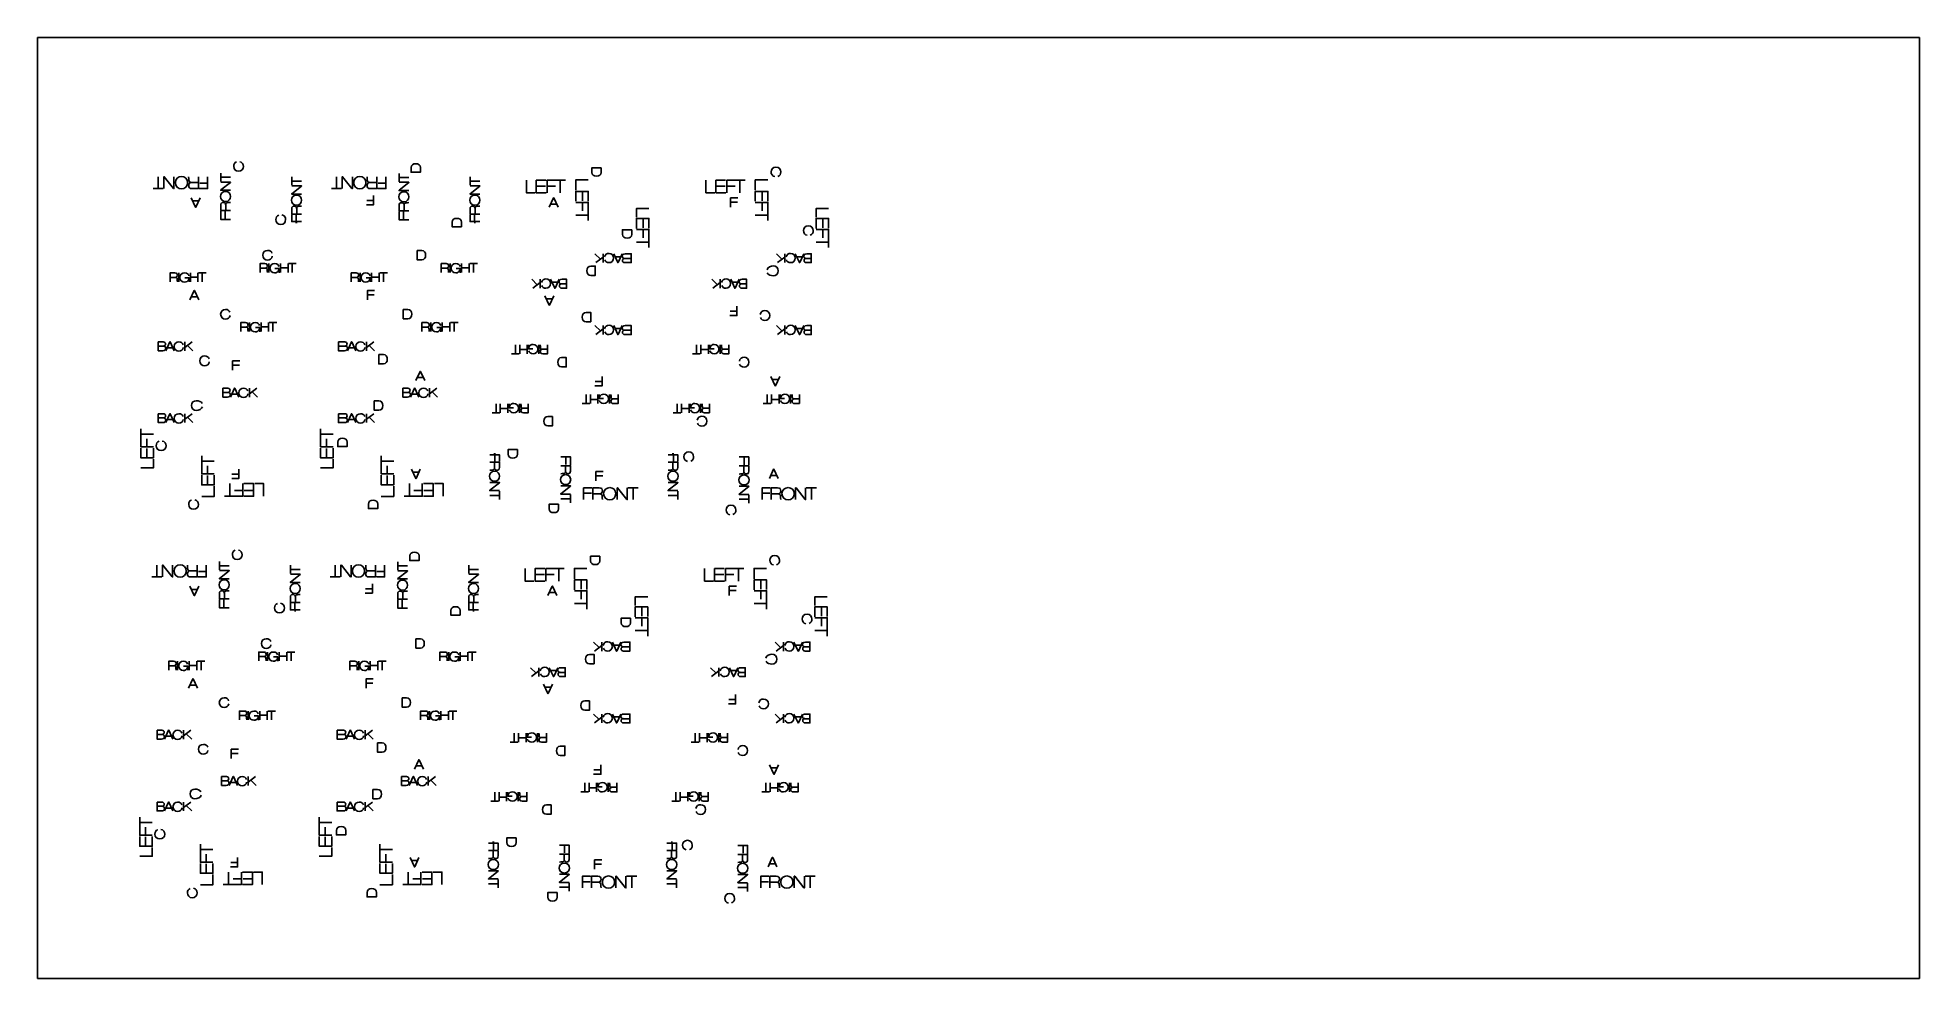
# Model space of a CAD drawing. Header units: millimetres. Extents: x 0 to 610, y -305 to 0.
import ezdxf

# ---------------------------------------------------------------- set-up
doc = ezdxf.new("R2010")
doc.units = ezdxf.units.MM
doc.layers.add('laser bed referance', color=3, linetype='Continuous', lineweight=25, true_color=0x00ff00)
doc.layers.add('TEXT', color=5, linetype='Continuous', true_color=0x0000ff)

msp = doc.modelspace()

# ---------------------------------------------------------------- linework, layer by layer
at = {"layer": 'laser bed referance'}
for p, q in [((0, -304.8), (0, 0)), ((0, 0), (304.8, 0)), ((0, 0), (609.6, 0)), ((0, -304.8), (0, 0)), ((609.6, -304.8), (609.6, 0)), ((0, -304.8), (304.8, -304.8)), ((0, -304.8), (609.6, -304.8))]:
    msp.add_line(p, q, dxfattribs=at)
at = {"layer": 'TEXT', "color": 5, "lineweight": 25, "true_color": 0x0000ff}
for points in [[(120.98, -43.59), (120.98, -42.11)], [(124, -42.11), (124, -43.59), (120.98, -43.59), (120.98, -43.59)], [(179.54, -43.65), (179.54, -42.18), (182.56, -42.18), (182.56, -42.18)], [(182.56, -42.18), (182.56, -43.65)], [(39.03, -45.09), (39.03, -48.9)], [(44.16, -45.09), (44.16, -48.9), (44.03, -48.9), (41.03, -45.09), (40.9, -45.09), (40.9, -48.9)], [(49.85, -46.95), (49.85, -46.94), (52.08, -46.93)], [(52.08, -45.09), (52.08, -48.9), (49.99, -48.9)], [(55.04, -45.09), (55.04, -48.9), (52.37, -48.9)], [(55.04, -47.13), (52.52, -47.13)], [(59.31, -46.61), (59.31, -43.91)], [(62.43, -45.25), (59.31, -45.25)], [(62.43, -49.47), (59.31, -49.47), (59.31, -49.36), (62.43, -46.89), (62.43, -46.79), (59.31, -46.79)], [(82.31, -47.82), (82.31, -45.12)], [(85.44, -46.46), (82.31, -46.46)], [(85.44, -50.68), (82.31, -50.68), (82.31, -50.57), (85.44, -48.1), (85.44, -48), (82.31, -48)], [(96.82, -45.09), (96.82, -48.9)], [(101.95, -45.09), (101.95, -48.9), (101.81, -48.9), (98.81, -45.09), (98.69, -45.09), (98.69, -48.9)], [(107.63, -46.95), (107.64, -46.94), (109.87, -46.93)], [(109.87, -45.09), (109.87, -48.9), (107.78, -48.9)], [(112.82, -45.09), (112.82, -48.9), (110.15, -48.9)], [(112.82, -47.13), (110.31, -47.13)], [(117.09, -46.7), (117.09, -44.01)], [(120.22, -45.35), (117.09, -45.35)], [(120.22, -49.56), (117.09, -49.56), (117.09, -49.45), (120.22, -46.99), (120.22, -46.88), (117.09, -46.88)], [(140.1, -47.82), (140.1, -45.12)], [(143.23, -46.46), (140.1, -46.46)], [(143.23, -50.68), (140.1, -50.68), (140.1, -50.56), (143.23, -48.1), (143.23, -48), (140.1, -48)], [(161.16, -50.25), (158.32, -50.25), (158.32, -46.2)], [(164.74, -50.25), (161.55, -50.25), (161.55, -46.2), (164.71, -46.2)], [(161.55, -48.08), (164.58, -48.08)], [(165.1, -50.25), (165.1, -46.2), (167.94, -46.2)], [(165.1, -48.08), (167.78, -48.08)], [(167.5, -46.2), (171, -46.2)], [(169.26, -50.25), (169.26, -46.2)], [(174.33, -49.46), (174.33, -46.12), (178.39, -46.12)], [(219.33, -50.25), (216.49, -50.25), (216.49, -46.2)], [(222.91, -50.25), (219.72, -50.25), (219.72, -46.2), (222.88, -46.2)], [(219.72, -48.08), (222.75, -48.08)], [(223.27, -50.25), (223.27, -46.2), (226.11, -46.2)], [(223.27, -48.08), (225.95, -48.08)], [(225.67, -46.2), (229.17, -46.2)], [(227.43, -50.25), (227.43, -46.2)], [(232.5, -49.46), (232.5, -46.12), (236.56, -46.12)], [(40.68, -48.9), (37.4, -48.9)], [(52.66, -51.92), (51.27, -54.94), (51.16, -54.94), (49.77, -51.92)], [(50.23, -52.92), (52.21, -52.92)], [(62.43, -55.97), (59.31, -55.97), (59.31, -54.25)], [(60.91, -54.13), (60.92, -54.14)], [(60.92, -54.14), (60.92, -55.97)], [(98.47, -48.9), (95.19, -48.9)], [(108.85, -51.14), (108.85, -54.16), (106.5, -54.16)], [(108.85, -52.76), (106.6, -52.76)], [(120.22, -56.07), (117.09, -56.07), (117.09, -54.35)], [(118.69, -54.23), (118.7, -54.23)], [(118.7, -54.23), (118.71, -56.07)], [(165.74, -54.94), (167.12, -51.92), (167.23, -51.92), (168.62, -54.94)], [(168.16, -53.95), (166.19, -53.95)], [(174.33, -53.04), (174.33, -49.85), (178.39, -49.85), (178.39, -53.01)], [(174.33, -53.4), (178.39, -53.4), (178.39, -56.24)], [(176.5, -49.85), (176.5, -52.88)], [(176.5, -53.4), (176.5, -56.08)], [(224.48, -54.94), (224.48, -51.92), (226.84, -51.92)], [(224.48, -53.33), (226.74, -53.33)], [(232.5, -53.04), (232.5, -49.85), (236.56, -49.85), (236.56, -53.01)], [(232.5, -53.4), (236.56, -53.4), (236.56, -56.24)], [(234.67, -49.85), (234.67, -52.88)], [(234.67, -53.4), (234.67, -56.08)], [(62.43, -58.9), (59.31, -58.9), (59.31, -56.21)], [(60.76, -58.9), (60.76, -56.33)], [(85.44, -57.18), (82.31, -57.18), (82.31, -55.46)], [(85.44, -59.61), (82.31, -59.61), (82.31, -57.42)], [(84.09, -59.92), (83.58, -59.92)], [(83.77, -59.61), (83.77, -57.54)], [(83.91, -55.34), (83.92, -55.35), (83.93, -57.18)], [(120.22, -58.99), (117.09, -58.99), (117.09, -56.3)], [(118.55, -58.99), (118.55, -56.43)], [(134.27, -61.28), (134.27, -59.81)], [(137.29, -59.81), (137.29, -61.28), (134.27, -61.28), (134.27, -61.28)], [(143.23, -57.18), (140.1, -57.18), (140.1, -55.46)], [(143.23, -59.61), (140.1, -59.61), (140.1, -57.41)], [(141.88, -59.92), (141.37, -59.92)], [(141.55, -59.61), (141.55, -57.54)], [(141.7, -55.34), (141.71, -55.35), (141.71, -57.18)], [(174.33, -57.56), (178.39, -57.56)], [(178.39, -55.8), (178.39, -59.3)], [(194, -58.21), (194, -55.37), (198.05, -55.37)], [(194, -61.79), (194, -58.6), (198.05, -58.6), (198.05, -61.76)], [(196.17, -58.6), (196.17, -61.63)], [(232.5, -57.56), (236.56, -57.56)], [(236.56, -55.8), (236.56, -59.3)], [(252.17, -58.21), (252.17, -55.37), (256.22, -55.37)], [(252.17, -61.79), (252.17, -58.6), (256.22, -58.6), (256.22, -61.76)], [(254.34, -58.6), (254.34, -61.63)], [(189.45, -63.73), (189.45, -62.26), (192.48, -62.26), (192.48, -62.26)], [(192.48, -62.26), (192.48, -63.73)], [(194, -62.15), (198.05, -62.15), (198.05, -64.99)], [(194, -66.31), (198.05, -66.31)], [(196.17, -62.15), (196.17, -64.83)], [(198.05, -64.55), (198.05, -68.05)], [(252.17, -62.15), (256.22, -62.15), (256.22, -64.99)], [(252.17, -66.31), (256.22, -66.31)], [(254.34, -62.15), (254.34, -64.83)], [(256.22, -64.55), (256.22, -68.05)], [(122.95, -68.96), (124.42, -68.96)], [(124.42, -71.98), (122.95, -71.98), (122.95, -68.96), (122.95, -68.96)], [(182.3, -71.77), (180.55, -70.04)], [(183.17, -71.11), (180.81, -72.91)], [(183.17, -70.04), (183.17, -72.91)], [(189.36, -70.04), (188.04, -72.91), (187.93, -72.91), (186.61, -70.04)], [(187.05, -70.99), (188.93, -70.99)], [(190.08, -71.54), (192.28, -71.55)], [(190.08, -71.55), (190.08, -71.54)], [(192.28, -72.91), (190.22, -72.91)], [(190.32, -70.04), (192.28, -70.04), (192.28, -72.91), (192.28, -72.91)], [(241.13, -71.77), (239.38, -70.04)], [(242.01, -71.11), (239.64, -72.91)], [(242.01, -70.04), (242.01, -72.91)], [(248.19, -70.04), (246.87, -72.91), (246.77, -72.91), (245.45, -70.04)], [(245.88, -70.99), (247.76, -70.99)], [(248.91, -71.54), (250.61, -71.55)], [(248.91, -71.55), (248.91, -71.54)], [(250.61, -72.91), (249.05, -72.91)], [(249.15, -70.04), (250.61, -70.04), (250.61, -72.91), (250.61, -72.91)], [(42.91, -79.1), (42.91, -76.22), (44.49, -76.22)], [(44.6, -77.69), (44.59, -77.7), (42.91, -77.71)], [(45.76, -76.22), (45.76, -79.1)], [(47.7, -77.81), (49.05, -77.81), (49.05, -79.16)], [(49.49, -79.1), (49.49, -76.22)], [(49.49, -77.56), (51.95, -77.56)], [(51.95, -76.22), (51.95, -79.1)], [(52.15, -76.22), (54.63, -76.22)], [(53.35, -79.1), (53.35, -76.25)], [(72.07, -76.1), (72.07, -73.22), (73.65, -73.22)], [(73.76, -74.69), (73.76, -74.7), (72.07, -74.71)], [(74.92, -73.22), (74.92, -76.1)], [(76.87, -74.81), (78.22, -74.81), (78.22, -76.16)], [(78.66, -76.1), (78.66, -73.22)], [(78.66, -74.56), (81.12, -74.56)], [(81.12, -73.22), (81.12, -76.1)], [(81.31, -73.22), (83.79, -73.22)], [(82.51, -76.1), (82.51, -73.25)], [(101.6, -79.1), (101.6, -76.22), (103.18, -76.22)], [(103.29, -77.69), (103.28, -77.7), (101.6, -77.71)], [(104.45, -76.22), (104.45, -79.1)], [(106.39, -77.81), (107.75, -77.81), (107.75, -79.16)], [(108.19, -79.1), (108.19, -76.22)], [(108.19, -77.56), (110.65, -77.56)], [(110.65, -76.22), (110.65, -79.1)], [(110.84, -76.22), (113.32, -76.22)], [(112.04, -79.1), (112.04, -76.25)], [(130.76, -76.1), (130.76, -73.22), (132.34, -73.22)], [(132.45, -74.69), (132.45, -74.7), (130.76, -74.71)], [(133.62, -73.22), (133.62, -76.1)], [(135.56, -74.81), (136.91, -74.81), (136.91, -76.16)], [(137.35, -76.1), (137.35, -73.22)], [(137.35, -74.56), (139.81, -74.56)], [(139.81, -73.22), (139.81, -76.1)], [(140.01, -73.22), (142.48, -73.22)], [(141.2, -76.1), (141.2, -73.25)], [(161.88, -80.04), (160.12, -78.31)], [(162.75, -78.31), (162.75, -81.18)], [(168.93, -78.31), (167.61, -81.18), (167.51, -81.18), (166.19, -78.31)], [(169.9, -78.31), (171.35, -78.31), (171.35, -81.18), (171.35, -81.18)], [(179.19, -74.02), (180.66, -74.02), (180.66, -77.04), (180.66, -77.04)], [(180.66, -77.04), (179.19, -77.04)], [(220.21, -80.04), (218.45, -78.31)], [(221.08, -78.31), (221.08, -81.18)], [(227.26, -78.31), (225.94, -81.18), (225.84, -81.18), (224.52, -78.31)], [(228.23, -78.31), (229.68, -78.31), (229.68, -81.18), (229.68, -81.18)], [(49.28, -84.98), (50.67, -81.96), (50.78, -81.96), (52.17, -84.98)], [(51.71, -83.98), (49.73, -83.98)], [(106.81, -84.98), (106.81, -81.96), (109.16, -81.96)], [(106.81, -83.36), (109.07, -83.36)], [(162.75, -79.38), (160.39, -81.18)], [(167.18, -83.62), (165.79, -86.64), (165.68, -86.64), (164.29, -83.62)], [(164.75, -84.62), (166.73, -84.62)], [(166.62, -79.26), (168.5, -79.26)], [(169.65, -79.81), (171.35, -79.82)], [(169.65, -79.82), (169.65, -79.81)], [(171.35, -81.18), (169.79, -81.18)], [(221.08, -79.38), (218.72, -81.18)], [(224.96, -79.26), (226.83, -79.26)], [(227.99, -79.81), (229.68, -79.82)], [(227.99, -79.82), (227.99, -79.81)], [(229.68, -81.18), (228.12, -81.18)], [(118.47, -88.05), (119.94, -88.05)], [(119.94, -91.07), (118.47, -91.07), (118.47, -88.05), (118.47, -88.05)], [(177.7, -89.05), (179.17, -89.05), (179.17, -92.07), (179.17, -92.07)], [(226.56, -87.02), (226.56, -90.04), (224.21, -90.04)], [(226.56, -88.64), (224.3, -88.64)], [(65.79, -95.22), (65.79, -92.34), (67.37, -92.34)], [(67.48, -93.81), (67.47, -93.82), (65.79, -93.83)], [(68.64, -92.34), (68.64, -95.22)], [(70.58, -93.93), (71.93, -93.93), (71.93, -95.28)], [(72.37, -95.22), (72.37, -92.34)], [(72.37, -93.68), (74.84, -93.68)], [(74.84, -92.34), (74.84, -95.22)], [(75.03, -92.34), (77.51, -92.34)], [(76.23, -95.22), (76.23, -92.37)], [(124.48, -95.22), (124.48, -92.34), (126.06, -92.34)], [(126.17, -93.81), (126.17, -93.82), (124.48, -93.83)], [(127.33, -92.34), (127.33, -95.22)], [(129.28, -93.93), (130.63, -93.93), (130.63, -95.28)], [(131.07, -95.22), (131.07, -92.34)], [(131.07, -93.68), (133.53, -93.68)], [(133.53, -92.34), (133.53, -95.22)], [(133.72, -92.34), (136.2, -92.34)], [(134.92, -95.22), (134.92, -92.37)], [(179.17, -92.07), (177.7, -92.07)], [(182.3, -95.05), (180.55, -93.32)], [(183.17, -94.39), (180.81, -96.19)], [(183.17, -93.32), (183.17, -96.19)], [(189.36, -93.32), (188.04, -96.19), (187.93, -96.19), (186.61, -93.32)], [(187.05, -94.27), (188.93, -94.27)], [(190.08, -94.82), (192.28, -94.83)], [(190.08, -94.83), (190.08, -94.82)], [(192.28, -96.19), (190.22, -96.19)], [(190.32, -93.32), (192.28, -93.32), (192.28, -96.19), (192.28, -96.19)], [(241.13, -95.05), (239.38, -93.32)], [(242.01, -94.39), (239.64, -96.19)], [(242.01, -93.32), (242.01, -96.19)], [(248.19, -93.32), (246.87, -96.19), (246.77, -96.19), (245.45, -93.32)], [(245.88, -94.27), (247.76, -94.27)], [(248.91, -94.82), (250.61, -94.83)], [(248.91, -94.83), (248.91, -94.82)], [(250.61, -96.19), (249.05, -96.19)], [(249.15, -93.32), (250.61, -93.32), (250.61, -96.19), (250.61, -96.19)], [(39.09, -98.58), (40.65, -98.58)], [(40.55, -101.45), (39.09, -101.45), (39.09, -98.58), (39.09, -98.58)], [(40.79, -99.95), (39.09, -99.94)], [(40.79, -99.94), (40.79, -99.95)], [(41.51, -101.45), (42.83, -98.58), (42.94, -98.58), (44.26, -101.45)], [(43.82, -100.5), (41.94, -100.5)], [(47.7, -100.38), (50.06, -98.58)], [(47.7, -101.45), (47.7, -98.58)], [(48.57, -99.71), (50.32, -101.45)], [(97.43, -98.58), (99.48, -98.58)], [(99.38, -101.45), (97.43, -101.45), (97.43, -98.58), (97.43, -98.58)], [(99.62, -99.94), (97.43, -99.94)], [(99.62, -99.94), (99.62, -99.95)], [(100.35, -101.45), (101.67, -98.58), (101.77, -98.58), (103.09, -101.45)], [(102.65, -100.5), (100.77, -100.5)], [(106.53, -100.38), (108.89, -98.58)], [(106.53, -101.45), (106.53, -98.58)], [(107.4, -99.71), (109.16, -101.45)], [(110.53, -102.7), (112.01, -102.7)], [(112.01, -105.72), (110.53, -105.72), (110.53, -102.7), (110.53, -102.7)], [(155.98, -102.42), (153.5, -102.42)], [(154.78, -99.55), (154.78, -102.4)], [(156.17, -102.42), (156.17, -99.55)], [(158.64, -101.09), (156.17, -101.09)], [(158.64, -99.55), (158.64, -102.42)], [(160.43, -100.84), (159.08, -100.84), (159.08, -99.49)], [(162.37, -102.42), (162.37, -99.55)], [(163.53, -100.96), (163.54, -100.95), (165.22, -100.94)], [(165.22, -99.55), (165.22, -102.42), (163.64, -102.42)], [(214.67, -102.42), (212.19, -102.42)], [(213.47, -99.55), (213.47, -102.4)], [(214.87, -102.42), (214.87, -99.55)], [(217.33, -101.09), (214.87, -101.09)], [(217.33, -99.55), (217.33, -102.42)], [(219.12, -100.84), (217.77, -100.84), (217.77, -99.49)], [(221.06, -102.42), (221.06, -99.55)], [(222.23, -100.96), (222.23, -100.95), (223.92, -100.94)], [(223.92, -99.55), (223.92, -102.42), (222.33, -102.42)], [(63.14, -107.75), (63.14, -104.73), (65.5, -104.73)], [(63.14, -106.13), (65.4, -106.13)], [(122.52, -111.14), (123.91, -108.12), (124.02, -108.12), (125.41, -111.14)], [(169.76, -103.69), (171.23, -103.69), (171.23, -106.71), (171.23, -106.71)], [(171.23, -106.71), (169.76, -106.71)], [(60.02, -113.59), (61.58, -113.59)], [(61.47, -116.46), (60.02, -116.46), (60.02, -113.59), (60.02, -113.59)], [(61.72, -114.96), (60.02, -114.95)], [(61.72, -114.95), (61.72, -114.96)], [(62.44, -116.46), (63.76, -113.59), (63.86, -113.59), (65.18, -116.46)], [(64.75, -115.51), (62.87, -115.51)], [(68.62, -115.39), (70.98, -113.59)], [(68.62, -116.46), (68.62, -113.59)], [(69.5, -114.72), (71.25, -116.46)], [(118.35, -113.59), (119.91, -113.59)], [(119.81, -116.46), (118.35, -116.46), (118.35, -113.59), (118.35, -113.59)], [(120.05, -114.95), (118.35, -114.95)], [(120.05, -114.95), (120.05, -114.96)], [(120.77, -116.46), (122.09, -113.59), (122.2, -113.59), (123.52, -116.46)], [(123.08, -115.51), (121.2, -115.51)], [(124.95, -110.15), (122.97, -110.15)], [(126.96, -115.39), (129.32, -113.59)], [(126.96, -116.46), (126.96, -113.59)], [(127.83, -114.72), (129.58, -116.46)], [(177.66, -115.67), (177.66, -118.52)], [(179.06, -118.54), (179.06, -115.67)], [(182.89, -109.79), (182.89, -112.81), (180.54, -112.81)], [(182.89, -111.41), (180.64, -111.41)], [(181.52, -115.67), (181.52, -118.54)], [(183.31, -116.95), (181.96, -116.95), (181.96, -115.61)], [(185.25, -118.54), (185.25, -115.67)], [(188.1, -115.67), (188.1, -118.54), (186.52, -118.54)], [(236.35, -115.67), (236.35, -118.52)], [(240.42, -109.79), (239.03, -112.81), (238.92, -112.81), (237.54, -109.79)], [(237.75, -118.54), (237.75, -115.67)], [(238, -110.79), (239.97, -110.79)], [(240.21, -115.67), (240.21, -118.54)], [(242, -116.95), (240.65, -116.95), (240.65, -115.61)], [(243.94, -118.54), (243.94, -115.67)], [(246.8, -115.67), (246.8, -118.54), (245.22, -118.54)], [(39.09, -121.86), (40.65, -121.86)], [(40.55, -124.73), (39.09, -124.73), (39.09, -121.86), (39.09, -121.86)], [(41.51, -124.73), (42.83, -121.86), (42.94, -121.86), (44.26, -124.73)], [(47.7, -123.66), (50.06, -121.86)], [(47.7, -124.73), (47.7, -121.86)], [(97.43, -121.86), (99.48, -121.86)], [(99.38, -124.73), (97.43, -124.73), (97.43, -121.86), (97.43, -121.86)], [(100.35, -124.73), (101.67, -121.86), (101.77, -121.86), (103.09, -124.73)], [(106.53, -123.66), (108.89, -121.86)], [(106.53, -124.73), (106.53, -121.86)], [(109.04, -117.73), (110.52, -117.73)], [(110.52, -120.75), (109.04, -120.75), (109.04, -117.73), (109.04, -117.73)], [(149.7, -121.54), (147.22, -121.54)], [(148.5, -118.67), (148.5, -121.52)], [(149.89, -121.54), (149.89, -118.67)], [(152.35, -120.21), (149.89, -120.21)], [(152.35, -118.67), (152.35, -121.54)], [(154.14, -119.95), (152.79, -119.95), (152.79, -118.61)], [(156.09, -121.54), (156.09, -118.67)], [(157.25, -120.07), (157.25, -120.07), (158.94, -120.06)], [(158.94, -118.67), (158.94, -121.54), (157.36, -121.54)], [(178.86, -118.54), (176.38, -118.54)], [(181.52, -117.21), (179.06, -117.21)], [(186.41, -117.07), (186.42, -117.07), (188.1, -117.06)], [(208.39, -121.54), (205.91, -121.54)], [(207.19, -118.67), (207.19, -121.52)], [(208.58, -121.54), (208.58, -118.67)], [(211.05, -120.21), (208.58, -120.21)], [(211.05, -118.67), (211.05, -121.54)], [(212.84, -119.95), (211.49, -119.95), (211.49, -118.61)], [(214.78, -121.54), (214.78, -118.67)], [(215.94, -120.07), (215.95, -120.07), (217.63, -120.06)], [(217.63, -118.67), (217.63, -121.54), (216.05, -121.54)], [(237.55, -118.54), (235.08, -118.54)], [(240.21, -117.21), (237.75, -117.21)], [(245.11, -117.07), (245.11, -117.07), (246.8, -117.06)], [(33.48, -130.22), (33.48, -126.72)], [(40.79, -123.23), (39.09, -123.22)], [(40.79, -123.22), (40.79, -123.23)], [(43.82, -123.78), (41.94, -123.78)], [(48.57, -122.99), (50.32, -124.73)], [(91.65, -130.22), (91.65, -126.72)], [(99.62, -123.22), (97.43, -123.22)], [(99.62, -123.22), (99.62, -123.23)], [(102.65, -123.78), (100.77, -123.78)], [(107.4, -122.99), (109.16, -124.73)], [(165.28, -122.79), (166.75, -122.79), (166.75, -125.81), (166.75, -125.81)], [(166.75, -125.81), (165.28, -125.81)], [(37.53, -128.46), (33.48, -128.46)], [(37.53, -132.62), (33.48, -132.62), (33.48, -129.77)], [(37.53, -132.97), (37.53, -136.17), (33.48, -136.17), (33.48, -133.01)], [(35.37, -132.62), (35.37, -129.94)], [(35.37, -136.17), (35.37, -133.14)], [(95.71, -128.46), (91.65, -128.46)], [(95.71, -132.62), (91.65, -132.62), (91.65, -129.77)], [(95.71, -132.97), (95.71, -136.17), (91.65, -136.17), (91.65, -133.01)], [(93.54, -132.62), (93.54, -129.94)], [(93.54, -136.17), (93.54, -133.14)], [(97.23, -132.51), (97.23, -131.03)], [(100.25, -131.03), (100.25, -132.51), (97.23, -132.51), (97.23, -132.51)], [(152.41, -134.96), (152.41, -133.49), (155.43, -133.49), (155.43, -133.49)], [(155.43, -133.49), (155.43, -134.96)], [(37.53, -136.56), (37.53, -139.4), (33.48, -139.4)], [(53.15, -138.97), (53.15, -135.47)], [(57.2, -137.21), (53.15, -137.21)], [(57.2, -141.37), (53.15, -141.37), (53.15, -138.52)], [(55.03, -141.37), (55.03, -138.69)], [(65.22, -139.82), (65.22, -142.84), (62.87, -142.84)], [(95.71, -136.56), (95.71, -139.4), (91.65, -139.4)], [(111.32, -138.97), (111.32, -135.47)], [(115.37, -137.21), (111.32, -137.21)], [(115.37, -141.37), (111.32, -141.37), (111.32, -138.52)], [(113.2, -141.37), (113.2, -138.69)], [(123.97, -139.82), (122.58, -142.84), (122.47, -142.84), (121.08, -139.82)], [(146.48, -135.16), (149.6, -135.16), (149.6, -137.35)], [(146.48, -137.58), (149.6, -137.58), (149.6, -139.31)], [(147.82, -134.85), (148.33, -134.85)], [(148.01, -139.42), (148, -139.42), (147.99, -137.58)], [(148.15, -135.16), (148.15, -137.23)], [(169.48, -135.77), (172.61, -135.77), (172.61, -138.47)], [(169.48, -138.7), (172.61, -138.7), (172.61, -140.42)], [(171, -140.53), (171, -138.7)], [(171.15, -135.77), (171.15, -138.34)], [(204.26, -135.16), (207.39, -135.16), (207.39, -137.35)], [(204.26, -137.58), (207.39, -137.58), (207.39, -139.3)], [(205.61, -134.85), (206.12, -134.85)], [(205.79, -139.42), (205.78, -139.42), (205.78, -137.58)], [(205.94, -135.16), (205.94, -137.23)], [(227.27, -135.87), (230.39, -135.87), (230.39, -138.56)], [(227.27, -138.79), (230.39, -138.79), (230.39, -140.51)], [(228.79, -140.63), (228.78, -138.79)], [(228.94, -135.87), (228.94, -138.43)], [(237.04, -142.84), (238.43, -139.82), (238.54, -139.82), (239.93, -142.84)], [(57.2, -141.72), (57.2, -144.91), (53.15, -144.91), (53.15, -141.76)], [(57.2, -145.31), (57.2, -148.65), (53.15, -148.65)], [(55.03, -144.91), (55.03, -141.89)], [(62.27, -144.51), (62.27, -148.57)], [(65.22, -141.44), (62.96, -141.44)], [(66.43, -144.51), (66.43, -148.57), (63.59, -148.57)], [(66.79, -144.51), (69.98, -144.51), (69.98, -148.57), (66.82, -148.57)], [(70.37, -144.51), (73.21, -144.51), (73.21, -148.57)], [(115.37, -141.72), (115.37, -144.91), (111.32, -144.91), (111.32, -141.76)], [(115.37, -145.31), (115.37, -148.65), (111.32, -148.65)], [(113.2, -144.91), (113.2, -141.89)], [(120.44, -144.51), (120.44, -148.57)], [(121.54, -140.82), (123.52, -140.82)], [(124.6, -144.51), (124.6, -148.57), (121.76, -148.57)], [(124.96, -144.51), (128.15, -144.51), (128.15, -148.57), (124.99, -148.57)], [(128.54, -144.51), (131.38, -144.51), (131.38, -148.57)], [(146.48, -144.09), (149.6, -144.09), (149.6, -144.2), (146.48, -146.67), (146.48, -146.77), (149.6, -146.77)], [(169.48, -145.2), (172.61, -145.2), (172.61, -145.32), (169.48, -147.78), (169.48, -147.88), (172.61, -147.88)], [(171.01, -140.54), (171, -140.53)], [(176.88, -149.68), (176.88, -145.87), (179.55, -145.87)], [(179.83, -149.68), (179.83, -145.87), (181.93, -145.87)], [(180.85, -143.63), (180.85, -140.61), (183.2, -140.61)], [(180.85, -142.01), (183.1, -142.01)], [(187.75, -149.68), (187.75, -145.87), (187.89, -145.87), (190.89, -149.68), (191.01, -149.68), (191.01, -145.87)], [(191.23, -145.87), (194.52, -145.87)], [(192.88, -149.68), (192.88, -145.87)], [(204.26, -144.09), (207.39, -144.09), (207.39, -144.2), (204.26, -146.67), (204.26, -146.77), (207.39, -146.77)], [(227.27, -145.3), (230.39, -145.3), (230.39, -145.41), (227.27, -147.87), (227.27, -147.98), (230.39, -147.98)], [(228.8, -140.63), (228.79, -140.63)], [(234.67, -149.68), (234.67, -145.87), (237.34, -145.87)], [(239.47, -141.85), (237.5, -141.85)], [(237.62, -149.68), (237.62, -145.87), (239.71, -145.87)], [(245.54, -149.68), (245.54, -145.87), (245.68, -145.87), (248.68, -149.68), (248.8, -149.68), (248.8, -145.87)], [(249.02, -145.87), (252.3, -145.87)], [(250.67, -149.68), (250.67, -145.87)], [(64.03, -148.57), (60.53, -148.57)], [(66.43, -146.68), (63.75, -146.68)], [(69.98, -146.68), (66.95, -146.68)], [(107.15, -152.59), (107.15, -151.12)], [(110.17, -151.12), (110.17, -152.59), (107.15, -152.59), (107.15, -152.59)], [(122.2, -148.57), (118.7, -148.57)], [(124.6, -146.68), (121.92, -146.68)], [(128.15, -146.68), (125.12, -146.68)], [(146.48, -148.3), (149.6, -148.3)], [(149.6, -146.95), (149.6, -149.64)], [(165.7, -152.65), (165.7, -151.18), (168.73, -151.18), (168.73, -151.18)], [(168.73, -151.18), (168.73, -152.65)], [(169.48, -149.42), (172.61, -149.42)], [(172.61, -148.06), (172.61, -150.76)], [(176.88, -147.64), (179.4, -147.64)], [(182.07, -147.82), (182.07, -147.83), (179.83, -147.83)], [(204.26, -148.3), (207.39, -148.3)], [(207.39, -146.95), (207.39, -149.64)], [(227.27, -149.51), (230.39, -149.51)], [(230.39, -148.16), (230.39, -150.85)], [(234.67, -147.64), (237.18, -147.64)], [(239.86, -147.82), (239.85, -147.83), (237.62, -147.83)], [(58.88, -172.44), (58.88, -169.75)], [(116.67, -172.54), (116.67, -169.84)], [(120.55, -169.42), (120.55, -167.95)], [(123.57, -167.95), (123.57, -169.42), (120.55, -169.42), (120.55, -169.42)], [(179.11, -169.49), (179.11, -168.01), (182.13, -168.01), (182.13, -168.01)], [(182.13, -168.01), (182.13, -169.49)], [(40.26, -174.73), (36.98, -174.73)], [(38.61, -170.92), (38.61, -174.73)], [(43.74, -170.92), (43.74, -174.73), (43.6, -174.73), (40.6, -170.92), (40.48, -170.92), (40.48, -174.73)], [(49.42, -172.78), (49.43, -172.77), (51.66, -172.77)], [(51.66, -170.92), (51.66, -174.73), (49.57, -174.73)], [(54.61, -170.92), (54.61, -174.73), (51.94, -174.73)], [(54.61, -172.96), (52.1, -172.96)], [(62.01, -171.09), (58.88, -171.09)], [(62.01, -175.3), (58.88, -175.3), (58.88, -175.19), (62.01, -172.73), (62.01, -172.62), (58.88, -172.62)], [(81.89, -173.65), (81.89, -170.96)], [(85.02, -172.3), (81.89, -172.3)], [(85.02, -176.51), (81.89, -176.51), (81.89, -176.4), (85.02, -173.94), (85.02, -173.83), (81.89, -173.83)], [(98.05, -174.73), (94.76, -174.73)], [(96.4, -170.92), (96.4, -174.73)], [(101.53, -170.92), (101.53, -174.73), (101.39, -174.73), (98.39, -170.92), (98.26, -170.92), (98.26, -174.73)], [(107.21, -172.78), (107.21, -172.77), (109.45, -172.77)], [(109.45, -170.92), (109.45, -174.73), (107.35, -174.73)], [(112.4, -170.92), (112.4, -174.73), (109.73, -174.73)], [(112.4, -172.96), (109.88, -172.96)], [(119.8, -171.18), (116.67, -171.18)], [(119.8, -175.4), (116.67, -175.4), (116.67, -175.28), (119.8, -172.82), (119.8, -172.72), (116.67, -172.72)], [(139.67, -173.65), (139.67, -170.96)], [(142.8, -172.3), (139.67, -172.3)], [(142.8, -176.51), (139.67, -176.51), (139.67, -176.4), (142.8, -173.93), (142.8, -173.83), (139.67, -173.83)], [(160.74, -176.09), (157.89, -176.09), (157.89, -172.03)], [(164.32, -176.09), (161.13, -176.09), (161.13, -172.03), (164.29, -172.03)], [(161.13, -173.92), (164.16, -173.92)], [(164.68, -176.09), (164.68, -172.03), (167.52, -172.03)], [(164.68, -173.92), (167.36, -173.92)], [(167.08, -172.03), (170.58, -172.03)], [(168.84, -176.09), (168.84, -172.03)], [(173.91, -175.3), (173.91, -171.95), (177.96, -171.95)], [(173.91, -178.88), (173.91, -175.69), (177.96, -175.69), (177.96, -178.84)], [(176.08, -175.69), (176.08, -178.71)], [(218.91, -176.09), (216.07, -176.09), (216.07, -172.03)], [(222.49, -176.09), (219.3, -176.09), (219.3, -172.03), (222.46, -172.03)], [(219.3, -173.92), (222.33, -173.92)], [(222.85, -176.09), (222.85, -172.03), (225.69, -172.03)], [(222.85, -173.92), (225.53, -173.92)], [(225.25, -172.03), (228.75, -172.03)], [(227.01, -176.09), (227.01, -172.03)], [(232.08, -175.3), (232.08, -171.95), (236.13, -171.95)], [(232.08, -178.88), (232.08, -175.69), (236.13, -175.69), (236.13, -178.84)], [(234.25, -175.69), (234.25, -178.71)], [(52.24, -177.76), (50.85, -180.78), (50.74, -180.78), (49.35, -177.76)], [(49.81, -178.76), (51.78, -178.76)], [(62.01, -181.81), (58.88, -181.81), (58.88, -180.09)], [(62.01, -184.73), (58.88, -184.73), (58.88, -182.04)], [(60.34, -184.73), (60.34, -182.17)], [(60.48, -179.97), (60.49, -179.97)], [(60.49, -179.97), (60.5, -181.81)], [(85.02, -183.02), (81.89, -183.02), (81.89, -181.3)], [(83.49, -181.18), (83.5, -181.18), (83.5, -183.02)], [(108.43, -176.97), (108.43, -179.99), (106.08, -179.99)], [(108.43, -178.59), (106.18, -178.59)], [(119.8, -181.9), (116.67, -181.9), (116.67, -180.18)], [(119.8, -184.83), (116.67, -184.83), (116.67, -182.13)], [(118.12, -184.83), (118.12, -182.26)], [(118.27, -180.06), (118.28, -180.07)], [(118.28, -180.07), (118.28, -181.9)], [(142.8, -183.02), (139.67, -183.02), (139.67, -181.3)], [(141.27, -181.18), (141.28, -181.18), (141.29, -183.02)], [(165.31, -180.78), (166.7, -177.76), (166.81, -177.76), (168.2, -180.78)], [(167.74, -179.78), (165.76, -179.78)], [(173.91, -179.23), (177.96, -179.23), (177.96, -182.08)], [(176.08, -179.23), (176.08, -181.91)], [(177.96, -181.63), (177.96, -185.13)], [(193.57, -184.04), (193.57, -181.2), (197.63, -181.2)], [(224.06, -180.78), (224.06, -177.76), (226.41, -177.76)], [(224.06, -179.16), (226.32, -179.16)], [(232.08, -179.23), (236.13, -179.23), (236.13, -182.08)], [(234.25, -179.23), (234.25, -181.91)], [(236.13, -181.63), (236.13, -185.13)], [(251.75, -184.04), (251.75, -181.2), (255.8, -181.2)], [(85.02, -185.44), (81.89, -185.44), (81.89, -183.25)], [(83.67, -185.75), (83.16, -185.75)], [(83.34, -185.44), (83.34, -183.38)], [(133.85, -187.12), (133.85, -185.64)], [(136.87, -185.64), (136.87, -187.12), (133.85, -187.12), (133.85, -187.12)], [(142.8, -185.44), (139.67, -185.44), (139.67, -183.25)], [(141.46, -185.75), (140.95, -185.75)], [(141.13, -185.44), (141.13, -183.37)], [(173.91, -183.39), (177.96, -183.39)], [(189.03, -189.57), (189.03, -188.1), (192.05, -188.1), (192.05, -188.1)], [(192.05, -188.1), (192.05, -189.57)], [(193.57, -187.63), (193.57, -184.43), (197.63, -184.43), (197.63, -187.59)], [(193.57, -187.98), (197.63, -187.98), (197.63, -190.83)], [(195.74, -184.43), (195.74, -187.46)], [(195.74, -187.98), (195.74, -190.66)], [(232.08, -183.39), (236.13, -183.39)], [(251.75, -187.63), (251.75, -184.43), (255.8, -184.43), (255.8, -187.59)], [(251.75, -187.98), (255.8, -187.98), (255.8, -190.83)], [(253.91, -184.43), (253.91, -187.46)], [(253.91, -187.98), (253.91, -190.66)], [(122.53, -194.79), (124, -194.79)], [(124, -197.81), (122.53, -197.81), (122.53, -194.79), (122.53, -194.79)], [(193.57, -192.14), (197.63, -192.14)], [(197.63, -190.38), (197.63, -193.88)], [(251.75, -192.14), (255.8, -192.14)], [(255.8, -190.38), (255.8, -193.88)], [(71.65, -201.93), (71.65, -199.06), (73.23, -199.06)], [(73.34, -200.53), (73.33, -200.53), (71.65, -200.54)], [(74.5, -199.06), (74.5, -201.93)], [(76.44, -200.65), (77.79, -200.65), (77.79, -201.99)], [(78.23, -201.93), (78.23, -199.06)], [(78.23, -200.39), (80.7, -200.39)], [(80.7, -199.06), (80.7, -201.93)], [(80.89, -199.06), (83.37, -199.06)], [(82.09, -201.93), (82.09, -199.08)], [(130.34, -201.93), (130.34, -199.06), (131.92, -199.06)], [(132.03, -200.53), (132.02, -200.53), (130.34, -200.54)], [(133.19, -199.06), (133.19, -201.93)], [(135.14, -200.65), (136.49, -200.65), (136.49, -201.99)], [(136.93, -201.93), (136.93, -199.06)], [(136.93, -200.39), (139.39, -200.39)], [(139.39, -199.06), (139.39, -201.93)], [(139.58, -199.06), (142.06, -199.06)], [(140.78, -201.93), (140.78, -199.08)], [(178.76, -199.85), (180.24, -199.85), (180.24, -202.88), (180.24, -202.88)], [(181.88, -197.61), (180.12, -195.87)], [(182.75, -196.94), (180.39, -198.74)], [(182.75, -195.87), (182.75, -198.74)], [(188.93, -195.87), (187.61, -198.74), (187.51, -198.74), (186.19, -195.87)], [(186.63, -196.82), (188.5, -196.82)], [(189.66, -197.38), (189.66, -197.37)], [(189.66, -197.38), (191.85, -197.38)], [(191.85, -198.74), (189.79, -198.74)], [(189.9, -195.87), (191.85, -195.87), (191.85, -198.74), (191.85, -198.74)], [(240.71, -197.61), (238.96, -195.87)], [(241.58, -196.94), (239.22, -198.74)], [(241.58, -195.87), (241.58, -198.74)], [(247.77, -195.87), (246.45, -198.74), (246.34, -198.74), (245.02, -195.87)], [(245.46, -196.82), (247.34, -196.82)], [(248.49, -197.38), (248.49, -197.37)], [(248.49, -197.38), (250.19, -197.38)], [(250.19, -198.74), (248.63, -198.74)], [(248.73, -195.87), (250.19, -195.87), (250.19, -198.74), (250.19, -198.74)], [(42.48, -204.93), (42.48, -202.06), (44.06, -202.06)], [(44.17, -203.53), (44.17, -203.53), (42.48, -203.54)], [(45.34, -202.06), (45.34, -204.93)], [(47.28, -203.65), (48.63, -203.65), (48.63, -204.99)], [(49.07, -204.93), (49.07, -202.06)], [(49.07, -203.39), (51.53, -203.39)], [(51.53, -202.06), (51.53, -204.93)], [(51.73, -202.06), (54.2, -202.06)], [(52.93, -204.93), (52.93, -202.08)], [(101.18, -204.93), (101.18, -202.06), (102.76, -202.06)], [(102.87, -203.53), (102.86, -203.53), (101.18, -203.54)], [(104.03, -202.06), (104.03, -204.93)], [(105.97, -203.65), (107.32, -203.65), (107.32, -204.99)], [(107.76, -204.93), (107.76, -202.06)], [(107.76, -203.39), (110.22, -203.39)], [(110.22, -202.06), (110.22, -204.93)], [(110.42, -202.06), (112.9, -202.06)], [(111.62, -204.93), (111.62, -202.08)], [(161.45, -205.88), (159.7, -204.14)], [(162.32, -205.21), (159.96, -207.01)], [(162.32, -204.14), (162.32, -207.01)], [(168.51, -204.14), (167.19, -207.01), (167.08, -207.01), (165.76, -204.14)], [(166.2, -205.09), (168.08, -205.09)], [(169.23, -205.65), (169.23, -205.64)], [(169.23, -205.65), (170.93, -205.65)], [(170.93, -207.01), (169.37, -207.01)], [(169.47, -204.14), (170.93, -204.14), (170.93, -207.01), (170.93, -207.01)], [(180.24, -202.88), (178.76, -202.88)], [(219.78, -205.88), (218.03, -204.14)], [(220.66, -205.21), (218.3, -207.01)], [(220.66, -204.14), (220.66, -207.01)], [(226.84, -204.14), (225.52, -207.01), (225.42, -207.01), (224.1, -204.14)], [(224.53, -205.09), (226.41, -205.09)], [(227.56, -205.65), (227.56, -205.64)], [(227.56, -205.65), (229.26, -205.65)], [(229.26, -207.01), (227.7, -207.01)], [(227.8, -204.14), (229.26, -204.14), (229.26, -207.01), (229.26, -207.01)], [(48.86, -210.81), (50.25, -207.79), (50.36, -207.79), (51.74, -210.81)], [(51.28, -209.81), (49.31, -209.81)], [(106.39, -210.81), (106.39, -207.79), (108.74, -207.79)], [(106.39, -209.2), (108.64, -209.2)], [(166.76, -209.46), (165.37, -212.48), (165.26, -212.48), (163.87, -209.46)], [(164.33, -210.45), (166.31, -210.45)], [(226.13, -212.85), (226.13, -215.87), (223.78, -215.87)], [(65.36, -221.05), (65.36, -218.18), (66.94, -218.18)], [(68.22, -218.18), (68.22, -221.05)], [(71.95, -221.05), (71.95, -218.18)], [(74.41, -218.18), (74.41, -221.05)], [(74.61, -218.18), (77.08, -218.18)], [(75.81, -221.05), (75.81, -218.2)], [(118.05, -213.89), (119.52, -213.89)], [(119.52, -216.91), (118.05, -216.91), (118.05, -213.89), (118.05, -213.89)], [(124.06, -221.05), (124.06, -218.18), (125.64, -218.18)], [(126.91, -218.18), (126.91, -221.05)], [(130.64, -221.05), (130.64, -218.18)], [(133.1, -218.18), (133.1, -221.05)], [(133.3, -218.18), (135.78, -218.18)], [(134.5, -221.05), (134.5, -218.2)], [(177.27, -214.88), (178.75, -214.88), (178.75, -217.91), (178.75, -217.91)], [(178.75, -217.91), (177.27, -217.91)], [(181.88, -220.89), (180.12, -219.15)], [(182.75, -219.15), (182.75, -222.02)], [(188.93, -219.15), (187.61, -222.02), (187.51, -222.02), (186.19, -219.15)], [(189.9, -219.15), (191.85, -219.15), (191.85, -222.02), (191.85, -222.02)], [(226.13, -214.47), (223.88, -214.47)], [(240.71, -220.89), (238.96, -219.15)], [(241.58, -219.15), (241.58, -222.02)], [(247.77, -219.15), (246.45, -222.02), (246.34, -222.02), (245.02, -219.15)], [(248.73, -219.15), (250.19, -219.15), (250.19, -222.02), (250.19, -222.02)], [(38.67, -224.41), (40.23, -224.41)], [(40.13, -227.28), (38.67, -227.28), (38.67, -224.41), (38.67, -224.41)], [(41.09, -227.28), (42.41, -224.41), (42.51, -224.41), (43.83, -227.28)], [(47.27, -226.21), (49.63, -224.41)], [(47.27, -227.28), (47.27, -224.41)], [(48.15, -225.55), (49.9, -227.28)], [(67.05, -219.65), (67.05, -219.65), (65.36, -219.66)], [(70.16, -219.77), (71.51, -219.77), (71.51, -221.11)], [(71.95, -219.51), (74.41, -219.51)], [(97, -224.41), (99.06, -224.41)], [(98.96, -227.28), (97, -227.28), (97, -224.41), (97, -224.41)], [(99.92, -227.28), (101.24, -224.41), (101.35, -224.41), (102.67, -227.28)], [(106.11, -226.21), (108.47, -224.41)], [(106.11, -227.28), (106.11, -224.41)], [(106.98, -225.55), (108.73, -227.28)], [(125.75, -219.65), (125.74, -219.65), (124.06, -219.66)], [(128.85, -219.77), (130.2, -219.77), (130.2, -221.11)], [(130.64, -219.51), (133.1, -219.51)], [(154.36, -225.39), (154.36, -228.23)], [(155.75, -228.26), (155.75, -225.39)], [(158.21, -225.39), (158.21, -228.26)], [(160, -226.67), (158.65, -226.67), (158.65, -225.32)], [(161.95, -228.26), (161.95, -225.39)], [(164.8, -225.39), (164.8, -228.26), (163.22, -228.26)], [(182.75, -220.22), (180.39, -222.02)], [(186.63, -220.1), (188.5, -220.1)], [(189.66, -220.66), (189.66, -220.65)], [(189.66, -220.66), (191.85, -220.66)], [(191.85, -222.02), (189.79, -222.02)], [(213.05, -225.39), (213.05, -228.23)], [(214.44, -228.26), (214.44, -225.39)], [(216.91, -225.39), (216.91, -228.26)], [(218.7, -226.67), (217.34, -226.67), (217.34, -225.32)], [(220.64, -228.26), (220.64, -225.39)], [(223.49, -225.39), (223.49, -228.26), (221.91, -228.26)], [(241.58, -220.22), (239.22, -222.02)], [(245.46, -220.1), (247.34, -220.1)], [(248.49, -220.66), (248.49, -220.65)], [(248.49, -220.66), (250.19, -220.66)], [(250.19, -222.02), (248.63, -222.02)], [(40.37, -225.78), (38.67, -225.78)], [(40.37, -225.77), (40.37, -225.78)], [(43.4, -226.33), (41.52, -226.33)], [(62.72, -233.58), (62.72, -230.56), (65.07, -230.56)], [(99.2, -225.78), (97, -225.77)], [(99.2, -225.77), (99.2, -225.78)], [(102.23, -226.33), (100.35, -226.33)], [(110.11, -228.53), (111.58, -228.53)], [(111.58, -231.55), (110.11, -231.55), (110.11, -228.53), (110.11, -228.53)], [(155.56, -228.26), (153.08, -228.26)], [(158.21, -226.92), (155.75, -226.92)], [(163.11, -226.79), (163.11, -226.78), (164.8, -226.78)], [(169.33, -229.53), (170.81, -229.53), (170.81, -232.55), (170.81, -232.55)], [(214.25, -228.26), (211.77, -228.26)], [(216.91, -226.92), (214.44, -226.92)], [(221.8, -226.79), (221.81, -226.78), (223.49, -226.78)], [(62.72, -231.96), (64.98, -231.96)], [(122.1, -236.98), (123.49, -233.96), (123.6, -233.96), (124.99, -236.98)], [(124.53, -235.98), (122.55, -235.98)], [(170.81, -232.55), (169.33, -232.55)], [(182.47, -235.62), (182.47, -238.64), (180.11, -238.64)], [(182.47, -237.24), (180.21, -237.24)], [(240, -235.62), (238.61, -238.64), (238.5, -238.64), (237.11, -235.62)], [(237.57, -236.62), (239.55, -236.62)], [(59.6, -239.42), (61.16, -239.42)], [(61.05, -242.29), (59.6, -242.29), (59.6, -239.42), (59.6, -239.42)], [(61.29, -240.79), (59.6, -240.79)], [(61.29, -240.78), (61.29, -240.79)], [(62.02, -242.29), (63.34, -239.42), (63.44, -239.42), (64.76, -242.29)], [(64.32, -241.34), (62.45, -241.34)], [(68.2, -241.22), (70.56, -239.42)], [(68.2, -242.29), (68.2, -239.42)], [(69.07, -240.56), (70.83, -242.29)], [(108.62, -243.56), (110.09, -243.56)], [(110.09, -246.58), (108.62, -246.58), (108.62, -243.56), (108.62, -243.56)], [(117.93, -239.42), (119.49, -239.42)], [(119.38, -242.29), (117.93, -242.29), (117.93, -239.42), (117.93, -239.42)], [(119.62, -240.79), (117.93, -240.78)], [(119.62, -240.78), (119.62, -240.79)], [(120.35, -242.29), (121.67, -239.42), (121.77, -239.42), (123.09, -242.29)], [(122.66, -241.34), (120.78, -241.34)], [(126.53, -241.22), (128.89, -239.42)], [(126.53, -242.29), (126.53, -239.42)], [(127.4, -240.56), (129.16, -242.29)], [(177.24, -241.5), (177.24, -244.35)], [(178.63, -244.38), (178.63, -241.5)], [(181.09, -243.04), (178.63, -243.04)], [(181.09, -241.5), (181.09, -244.38)], [(182.88, -242.79), (181.53, -242.79), (181.53, -241.44)], [(184.83, -244.38), (184.83, -241.5)], [(185.99, -242.91), (185.99, -242.9), (187.68, -242.89)], [(187.68, -241.5), (187.68, -244.38), (186.1, -244.38)], [(235.93, -241.5), (235.93, -244.35)], [(237.32, -244.38), (237.32, -241.5)], [(239.79, -243.04), (237.32, -243.04)], [(239.79, -241.5), (239.79, -244.38)], [(241.58, -242.79), (240.23, -242.79), (240.23, -241.44)], [(243.52, -244.38), (243.52, -241.5)], [(244.68, -242.91), (244.69, -242.9), (246.37, -242.89)], [(246.37, -241.5), (246.37, -244.38), (244.79, -244.38)], [(38.67, -247.69), (40.23, -247.69)], [(40.13, -250.56), (38.67, -250.56), (38.67, -247.69), (38.67, -247.69)], [(40.37, -249.06), (38.67, -249.06)], [(40.37, -249.05), (40.37, -249.06)], [(41.09, -250.56), (42.41, -247.69), (42.51, -247.69), (43.83, -250.56)], [(43.4, -249.61), (41.52, -249.61)], [(47.27, -249.49), (49.63, -247.69)], [(47.27, -250.56), (47.27, -247.69)], [(48.15, -248.83), (49.9, -250.56)], [(97, -247.69), (99.06, -247.69)], [(98.96, -250.56), (97, -250.56), (97, -247.69), (97, -247.69)], [(99.2, -249.06), (97, -249.05)], [(99.2, -249.05), (99.2, -249.06)], [(99.92, -250.56), (101.24, -247.69), (101.35, -247.69), (102.67, -250.56)], [(102.23, -249.61), (100.35, -249.61)], [(106.11, -249.49), (108.47, -247.69)], [(106.11, -250.56), (106.11, -247.69)], [(106.98, -248.83), (108.73, -250.56)], [(149.27, -247.38), (146.8, -247.38)], [(148.07, -244.5), (148.07, -247.35)], [(149.47, -247.38), (149.47, -244.5)], [(151.93, -246.04), (149.47, -246.04)], [(151.93, -244.5), (151.93, -247.38)], [(153.72, -245.79), (152.37, -245.79), (152.37, -244.44)], [(155.66, -247.38), (155.66, -244.5)], [(156.83, -245.91), (156.83, -245.9), (158.52, -245.89)], [(158.52, -244.5), (158.52, -247.38), (156.94, -247.38)], [(164.85, -248.62), (166.33, -248.62), (166.33, -251.64), (166.33, -251.64)], [(178.44, -244.38), (175.96, -244.38)], [(207.96, -247.38), (205.49, -247.38)], [(206.77, -244.5), (206.77, -247.35)], [(208.16, -247.38), (208.16, -244.5)], [(210.62, -246.04), (208.16, -246.04)], [(210.62, -244.5), (210.62, -247.38)], [(212.41, -245.79), (211.06, -245.79), (211.06, -244.44)], [(214.36, -247.38), (214.36, -244.5)], [(215.52, -245.91), (215.52, -245.9), (217.21, -245.89)], [(217.21, -244.5), (217.21, -247.38), (215.63, -247.38)], [(237.13, -244.38), (234.65, -244.38)], [(33.06, -256.05), (33.06, -252.55)], [(37.11, -254.29), (33.06, -254.29)], [(37.11, -258.45), (33.06, -258.45), (33.06, -255.61)], [(34.94, -258.45), (34.94, -255.77)], [(91.23, -256.05), (91.23, -252.55)], [(95.28, -254.29), (91.23, -254.29)], [(95.28, -258.45), (91.23, -258.45), (91.23, -255.61)], [(93.11, -258.45), (93.11, -255.77)], [(166.33, -251.64), (164.85, -251.64)], [(37.11, -258.81), (37.11, -262), (33.06, -262), (33.06, -258.84)], [(34.94, -262), (34.94, -258.97)], [(52.72, -264.8), (52.72, -261.3)], [(95.28, -258.81), (95.28, -262), (91.23, -262), (91.23, -258.84)], [(93.11, -262), (93.11, -258.97)], [(96.8, -258.34), (96.8, -256.87)], [(99.82, -256.87), (99.82, -258.34), (96.8, -258.34), (96.8, -258.34)], [(110.89, -264.8), (110.89, -261.3)], [(146.05, -260.99), (149.18, -260.99), (149.18, -263.19)], [(147.4, -260.69), (147.91, -260.69)], [(147.73, -260.99), (147.73, -263.06)], [(151.99, -260.79), (151.99, -259.32), (155.01, -259.32), (155.01, -259.32)], [(155.01, -259.32), (155.01, -260.79)], [(169.06, -261.61), (172.18, -261.61), (172.18, -264.3)], [(170.73, -261.61), (170.73, -264.18)], [(203.84, -260.99), (206.97, -260.99), (206.97, -263.19)], [(205.19, -260.69), (205.7, -260.69)], [(205.51, -260.99), (205.51, -263.06)], [(226.84, -261.7), (229.97, -261.7), (229.97, -264.4)], [(228.52, -261.7), (228.52, -264.27)], [(37.11, -262.39), (37.11, -265.23), (33.06, -265.23)], [(56.78, -263.04), (52.72, -263.04)], [(56.78, -267.2), (52.72, -267.2), (52.72, -264.36)], [(56.78, -267.56), (56.78, -270.75), (52.72, -270.75), (52.72, -267.59)], [(54.61, -267.2), (54.61, -264.52)], [(54.61, -270.75), (54.61, -267.72)], [(64.8, -265.66), (64.8, -268.68), (62.44, -268.68)], [(64.8, -267.27), (62.54, -267.27)], [(95.28, -262.39), (95.28, -265.23), (91.23, -265.23)], [(114.95, -263.04), (110.89, -263.04)], [(114.95, -267.2), (110.89, -267.2), (110.89, -264.36)], [(114.95, -267.56), (114.95, -270.75), (110.89, -270.75), (110.89, -267.59)], [(112.78, -267.2), (112.78, -264.52)], [(112.78, -270.75), (112.78, -267.72)], [(123.54, -265.66), (122.15, -268.68), (122.04, -268.68), (120.66, -265.66)], [(121.12, -266.65), (123.09, -266.65)], [(146.05, -263.42), (149.18, -263.42), (149.18, -265.14)], [(147.58, -265.26), (147.57, -265.25), (147.57, -263.42)], [(169.06, -264.53), (172.18, -264.53), (172.18, -266.25)], [(170.58, -266.37), (170.57, -264.53)], [(170.59, -266.37), (170.58, -266.37)], [(180.43, -269.46), (180.43, -266.44), (182.78, -266.44)], [(180.43, -267.85), (182.68, -267.85)], [(203.84, -263.42), (206.97, -263.42), (206.97, -265.14)], [(205.37, -265.26), (205.36, -265.25), (205.35, -263.42)], [(226.84, -264.63), (229.97, -264.63), (229.97, -266.35)], [(228.36, -266.46), (228.36, -264.63)], [(228.37, -266.47), (228.36, -266.46)], [(236.62, -268.68), (238.01, -265.66), (238.12, -265.66), (239.51, -268.68)], [(239.05, -267.68), (237.07, -267.68)], [(56.78, -271.14), (56.78, -274.48), (52.72, -274.48)], [(61.85, -270.35), (61.85, -274.4)], [(66.01, -270.35), (66.01, -274.4), (63.16, -274.4)], [(66.01, -272.52), (63.33, -272.52)], [(66.36, -270.35), (69.56, -270.35), (69.56, -274.4), (66.4, -274.4)], [(69.56, -272.52), (66.53, -272.52)], [(69.95, -270.35), (72.79, -270.35), (72.79, -274.4)], [(114.95, -271.14), (114.95, -274.48), (110.89, -274.48)], [(120.02, -270.35), (120.02, -274.4)], [(124.18, -270.35), (124.18, -274.4), (121.33, -274.4)], [(124.18, -272.52), (121.5, -272.52)], [(124.54, -270.35), (127.73, -270.35), (127.73, -274.4), (124.57, -274.4)], [(127.73, -272.52), (124.7, -272.52)], [(128.12, -270.35), (130.96, -270.35), (130.96, -274.4)], [(146.05, -269.92), (149.18, -269.92), (149.18, -270.04), (146.05, -272.5), (146.05, -272.6), (149.18, -272.6)], [(146.05, -274.14), (149.18, -274.14)], [(149.18, -272.78), (149.18, -275.48)], [(169.06, -271.04), (172.18, -271.04), (172.18, -271.15), (169.06, -273.61), (169.06, -273.72), (172.18, -273.72)], [(172.18, -273.9), (172.18, -276.59)], [(176.46, -275.51), (176.46, -271.7), (179.13, -271.7)], [(176.46, -273.47), (178.97, -273.47)], [(179.41, -275.51), (179.41, -271.7), (181.5, -271.7)], [(181.65, -273.65), (181.64, -273.66), (179.41, -273.67)], [(187.33, -275.51), (187.33, -271.7), (187.47, -271.7), (190.47, -275.51), (190.59, -275.51), (190.59, -271.7)], [(190.81, -271.7), (194.09, -271.7)], [(192.46, -275.51), (192.46, -271.7)], [(203.84, -269.92), (206.97, -269.92), (206.97, -270.03), (203.84, -272.5), (203.84, -272.6), (206.97, -272.6)], [(203.84, -274.14), (206.97, -274.14)], [(206.97, -272.78), (206.97, -275.48)], [(226.84, -271.13), (229.97, -271.13), (229.97, -271.24), (226.84, -273.71), (226.84, -273.81), (229.97, -273.81)], [(229.97, -273.99), (229.97, -276.69)], [(234.24, -275.51), (234.24, -271.71), (236.91, -271.71)], [(234.24, -273.47), (236.76, -273.47)], [(237.19, -275.51), (237.19, -271.71), (239.29, -271.71)], [(239.43, -273.65), (239.43, -273.66), (237.19, -273.67)], [(245.11, -275.51), (245.11, -271.71), (245.25, -271.71), (248.25, -275.51), (248.38, -275.51), (248.38, -271.71)], [(248.6, -271.71), (251.88, -271.71)], [(250.25, -275.51), (250.25, -271.71)], [(63.61, -274.4), (60.11, -274.4)], [(106.72, -278.42), (106.72, -276.95)], [(109.74, -276.95), (109.74, -278.42), (106.72, -278.42), (106.72, -278.42)], [(121.78, -274.4), (118.28, -274.4)], [(165.28, -278.49), (165.28, -277.02), (168.3, -277.02), (168.3, -277.02)], [(168.3, -277.02), (168.3, -278.49)], [(169.06, -275.25), (172.18, -275.25)], [(226.84, -275.35), (229.97, -275.35)]]:
    msp.add_lwpolyline(points, dxfattribs=at)
for points in [[(63.51, -41.71), (63.51, -41), (63.8, -40.43), (64.45, -40.27)], [(65.08, -43.28), (64.09, -43.28), (63.51, -42.58), (63.51, -41.71)], [(66.66, -41.71), (66.66, -42.58), (66.08, -43.28), (65.08, -43.28)], [(65.45, -40.2), (66.26, -40.29), (66.66, -41.02), (66.66, -41.71)], [(120.98, -42.11), (120.98, -41.28), (121.59, -40.85), (122.49, -40.85)], [(122.49, -40.85), (123.39, -40.85), (124, -41.28), (124, -42.11)], [(237.61, -43.5), (237.61, -42.64), (238.19, -41.93), (239.19, -41.93)], [(239.19, -41.93), (240.18, -41.93), (240.76, -42.64), (240.76, -43.5)], [(44.61, -46.99), (44.61, -45.73), (45.5, -45), (46.59, -45)], [(46.59, -48.98), (45.5, -48.98), (44.61, -48.25), (44.61, -46.99)], [(46.59, -45), (47.67, -45), (48.56, -45.73), (48.56, -46.99)], [(48.56, -46.99), (48.56, -48.25), (47.67, -48.98), (46.59, -48.98)], [(49.01, -46.14), (49.01, -46), (49, -45.24), (48.92, -45.09)], [(48.94, -47.86), (48.94, -47.49), (49.18, -46.99), (49.85, -46.95)], [(49.99, -48.9), (49.23, -48.9), (48.94, -48.53), (48.94, -47.86)], [(49.85, -46.94), (49.26, -46.93), (49.01, -46.66), (49.01, -46.14)], [(102.4, -46.99), (102.4, -45.73), (103.28, -45), (104.37, -45)], [(104.37, -48.98), (103.28, -48.98), (102.4, -48.25), (102.4, -46.99)], [(104.37, -45), (105.46, -45), (106.34, -45.73), (106.34, -46.99)], [(106.34, -46.99), (106.34, -48.25), (105.46, -48.98), (104.37, -48.98)], [(106.79, -46.14), (106.79, -46), (106.78, -45.24), (106.71, -45.09)], [(106.73, -47.86), (106.73, -47.49), (106.97, -46.99), (107.63, -46.95)], [(107.78, -48.9), (107.01, -48.9), (106.73, -48.53), (106.73, -47.86)], [(107.64, -46.94), (107.05, -46.93), (106.79, -46.66), (106.79, -46.14)], [(181.05, -44.91), (180.15, -44.91), (179.54, -44.49), (179.54, -43.65)], [(182.56, -43.65), (182.56, -44.49), (181.95, -44.91), (181.05, -44.91)], [(238.82, -45.01), (238.01, -44.92), (237.61, -44.2), (237.61, -43.5)], [(240.76, -43.5), (240.76, -44.21), (240.47, -44.78), (239.82, -44.94)], [(59.24, -51.46), (59.24, -50.56), (59.84, -49.84), (60.87, -49.84)], [(60.87, -53.08), (59.84, -53.08), (59.24, -52.35), (59.24, -51.46)], [(59.31, -54.25), (59.31, -53.63), (59.61, -53.39), (60.16, -53.39)], [(60.16, -53.39), (60.46, -53.39), (60.88, -53.59), (60.91, -54.13)], [(60.87, -49.84), (61.91, -49.84), (62.5, -50.56), (62.5, -51.46)], [(62.5, -51.46), (62.5, -52.35), (61.91, -53.08), (60.87, -53.08)], [(60.92, -54.14), (60.92, -53.66), (61.14, -53.45), (61.57, -53.45)], [(61.57, -53.45), (61.69, -53.45), (62.31, -53.44), (62.43, -53.38)], [(82.24, -52.67), (82.24, -51.77), (82.84, -51.05), (83.88, -51.05)], [(83.88, -54.29), (82.84, -54.29), (82.24, -53.56), (82.24, -52.67)], [(82.31, -55.46), (82.31, -54.84), (82.61, -54.6), (83.17, -54.6)], [(83.17, -54.6), (83.46, -54.6), (83.88, -54.8), (83.91, -55.34)], [(83.88, -51.05), (84.91, -51.05), (85.51, -51.77), (85.51, -52.67)], [(85.51, -52.67), (85.51, -53.56), (84.91, -54.29), (83.88, -54.29)], [(83.92, -55.35), (83.92, -54.87), (84.15, -54.66), (84.58, -54.66)], [(84.58, -54.66), (84.69, -54.66), (85.31, -54.65), (85.44, -54.59)], [(117.02, -51.55), (117.02, -50.66), (117.62, -49.93), (118.66, -49.93)], [(118.66, -53.17), (117.62, -53.17), (117.02, -52.44), (117.02, -51.55)], [(117.09, -54.35), (117.09, -53.72), (117.39, -53.48), (117.95, -53.48)], [(117.95, -53.48), (118.25, -53.48), (118.66, -53.69), (118.69, -54.23)], [(118.66, -49.93), (119.69, -49.93), (120.29, -50.66), (120.29, -51.55)], [(120.29, -51.55), (120.29, -52.44), (119.69, -53.17), (118.66, -53.17)], [(118.7, -54.23), (118.71, -53.75), (118.93, -53.54), (119.36, -53.54)], [(119.36, -53.54), (119.47, -53.54), (120.09, -53.53), (120.22, -53.47)], [(140.03, -52.67), (140.03, -51.77), (140.63, -51.05), (141.66, -51.05)], [(141.66, -54.29), (140.63, -54.29), (140.03, -53.56), (140.03, -52.67)], [(140.1, -55.46), (140.1, -54.84), (140.4, -54.6), (140.95, -54.6)], [(140.95, -54.6), (141.25, -54.6), (141.67, -54.8), (141.7, -55.34)], [(141.66, -51.05), (142.7, -51.05), (143.29, -51.77), (143.29, -52.67)], [(143.29, -52.67), (143.29, -53.56), (142.7, -54.29), (141.66, -54.29)], [(141.71, -55.35), (141.71, -54.87), (141.93, -54.66), (142.36, -54.66)], [(142.36, -54.66), (142.48, -54.66), (143.1, -54.65), (143.23, -54.59)], [(77.18, -58.97), (77.18, -58.25), (77.48, -57.68), (78.13, -57.52)], [(78.76, -60.53), (77.76, -60.53), (77.18, -59.83), (77.18, -58.97)], [(80.34, -58.97), (80.34, -59.83), (79.76, -60.53), (78.76, -60.53)], [(79.13, -57.45), (79.93, -57.54), (80.34, -58.27), (80.34, -58.97)], [(134.27, -59.81), (134.27, -58.98), (134.88, -58.55), (135.78, -58.55)], [(135.78, -58.55), (136.68, -58.55), (137.29, -58.98), (137.29, -59.81)], [(190.96, -65), (190.06, -65), (189.45, -64.57), (189.45, -63.73)], [(192.48, -63.73), (192.48, -64.57), (191.87, -65), (190.96, -65)], [(248.1, -62.53), (248.1, -61.67), (248.68, -60.97), (249.68, -60.97)], [(249.32, -64.05), (248.51, -63.96), (248.1, -63.23), (248.1, -62.53)], [(249.68, -60.97), (250.68, -60.97), (251.26, -61.67), (251.26, -62.53)], [(251.26, -62.53), (251.26, -63.25), (250.97, -63.81), (250.31, -63.98)], [(72.92, -70.5), (72.92, -69.5), (73.62, -68.92), (74.48, -68.92)], [(74.48, -72.07), (73.62, -72.07), (72.92, -71.49), (72.92, -70.5)], [(74.48, -68.92), (75.2, -68.92), (75.76, -69.21), (75.92, -69.87)], [(76, -70.86), (75.91, -71.67), (75.18, -72.07), (74.48, -72.07)], [(124.42, -68.96), (125.26, -68.96), (125.69, -69.57), (125.69, -70.47)], [(125.69, -70.47), (125.69, -71.37), (125.26, -71.98), (124.42, -71.98)], [(183.67, -71.06), (183.76, -70.3), (184.45, -69.91), (185.11, -69.91)], [(185.11, -72.91), (184.43, -72.91), (183.89, -72.63), (183.74, -72.01)], [(185.11, -69.91), (185.93, -69.91), (186.6, -70.46), (186.6, -71.41)], [(186.6, -71.41), (186.6, -72.36), (185.93, -72.91), (185.11, -72.91)], [(189.36, -70.82), (189.36, -70.48), (189.57, -70.04), (190.32, -70.04)], [(190.08, -71.54), (189.71, -71.52), (189.36, -71.32), (189.36, -70.82)], [(189.45, -72.2), (189.45, -71.86), (189.74, -71.54), (190.08, -71.55)], [(190.22, -72.91), (189.76, -72.91), (189.45, -72.66), (189.45, -72.2)], [(242.5, -71.06), (242.59, -70.3), (243.28, -69.91), (243.94, -69.91)], [(243.94, -72.91), (243.26, -72.91), (242.72, -72.63), (242.57, -72.01)], [(243.94, -69.91), (244.76, -69.91), (245.43, -70.46), (245.43, -71.41)], [(245.43, -71.41), (245.43, -72.36), (244.76, -72.91), (243.94, -72.91)], [(248.19, -70.82), (248.19, -70.48), (248.4, -70.04), (249.15, -70.04)], [(248.91, -71.54), (248.54, -71.52), (248.19, -71.32), (248.19, -70.82)], [(248.28, -72.2), (248.28, -71.86), (248.57, -71.54), (248.91, -71.55)], [(249.05, -72.91), (248.59, -72.91), (248.28, -72.66), (248.28, -72.2)], [(44.49, -76.22), (45.06, -76.22), (45.28, -76.5), (45.28, -77.01)], [(44.59, -77.7), (45.03, -77.7), (45.23, -77.91), (45.23, -78.3)], [(45.28, -77.01), (45.28, -77.28), (45.1, -77.66), (44.6, -77.69)], [(45.23, -78.3), (45.23, -78.41), (45.24, -78.98), (45.29, -79.1)], [(46.11, -77.73), (46.11, -76.78), (46.78, -76.22), (47.6, -76.22)], [(47.6, -79.23), (46.78, -79.23), (46.11, -78.67), (46.11, -77.73)], [(47.6, -76.22), (48.49, -76.22), (48.91, -76.62), (49.01, -77.18)], [(48.95, -78.29), (48.76, -78.95), (48.2, -79.23), (47.6, -79.23)], [(49.05, -77.81), (49.01, -78.15), (48.95, -78.29), (48.95, -78.29)], [(73.65, -73.22), (74.23, -73.22), (74.44, -73.5), (74.44, -74.01)], [(74.44, -74.01), (74.44, -74.28), (74.26, -74.67), (73.76, -74.69)], [(73.76, -74.7), (74.2, -74.7), (74.39, -74.91), (74.39, -75.3)], [(74.39, -75.3), (74.39, -75.41), (74.4, -75.98), (74.46, -76.1)], [(75.27, -74.73), (75.27, -73.78), (75.94, -73.22), (76.76, -73.22)], [(76.76, -76.22), (75.94, -76.22), (75.27, -75.67), (75.27, -74.73)], [(76.76, -73.22), (77.66, -73.22), (78.07, -73.62), (78.18, -74.18)], [(78.12, -75.29), (77.92, -75.95), (77.36, -76.22), (76.76, -76.22)], [(78.22, -74.81), (78.18, -75.15), (78.12, -75.29), (78.12, -75.29)], [(103.18, -76.22), (103.75, -76.22), (103.97, -76.5), (103.97, -77.01)], [(103.28, -77.7), (103.73, -77.7), (103.92, -77.91), (103.92, -78.3)], [(103.97, -77.01), (103.97, -77.28), (103.79, -77.66), (103.29, -77.69)], [(103.92, -78.3), (103.92, -78.41), (103.93, -78.98), (103.98, -79.1)], [(104.8, -77.73), (104.8, -76.78), (105.47, -76.22), (106.29, -76.22)], [(106.29, -79.23), (105.47, -79.23), (104.8, -78.67), (104.8, -77.73)], [(106.29, -76.22), (107.19, -76.22), (107.6, -76.62), (107.7, -77.18)], [(107.65, -78.29), (107.45, -78.95), (106.89, -79.23), (106.29, -79.23)], [(107.75, -77.81), (107.7, -78.15), (107.65, -78.29), (107.65, -78.29)], [(132.34, -73.22), (132.92, -73.22), (133.14, -73.5), (133.14, -74.01)], [(133.14, -74.01), (133.14, -74.28), (132.95, -74.67), (132.45, -74.69)], [(132.45, -74.7), (132.89, -74.7), (133.08, -74.91), (133.08, -75.3)], [(133.08, -75.3), (133.08, -75.41), (133.09, -75.98), (133.15, -76.1)], [(133.97, -74.73), (133.97, -73.78), (134.63, -73.22), (135.45, -73.22)], [(135.45, -76.22), (134.63, -76.22), (133.97, -75.67), (133.97, -74.73)], [(135.45, -73.22), (136.35, -73.22), (136.76, -73.62), (136.87, -74.18)], [(136.81, -75.29), (136.61, -75.95), (136.05, -76.22), (135.45, -76.22)], [(136.91, -74.81), (136.87, -75.15), (136.81, -75.29), (136.81, -75.29)], [(163.24, -79.33), (163.33, -78.57), (164.02, -78.18), (164.68, -78.18)], [(164.68, -78.18), (165.51, -78.18), (166.17, -78.73), (166.17, -79.68)], [(168.93, -79.09), (168.93, -78.76), (169.14, -78.31), (169.9, -78.31)], [(169.65, -79.81), (169.28, -79.79), (168.93, -79.59), (168.93, -79.09)], [(177.93, -75.53), (177.93, -74.63), (178.35, -74.02), (179.19, -74.02)], [(179.19, -77.04), (178.35, -77.04), (177.93, -76.43), (177.93, -75.53)], [(221.58, -79.33), (221.66, -78.56), (222.35, -78.18), (223.02, -78.18)], [(223.02, -78.18), (223.84, -78.18), (224.51, -78.73), (224.51, -79.68)], [(227.26, -79.09), (227.26, -78.75), (227.48, -78.31), (228.23, -78.31)], [(227.99, -79.81), (227.61, -79.79), (227.26, -79.59), (227.26, -79.09)], [(236.31, -75.19), (236.4, -74.39), (237.63, -73.98), (238.33, -73.98)], [(238.33, -77.14), (237.61, -77.14), (236.55, -76.84), (236.38, -76.19)], [(238.33, -73.98), (239.19, -73.98), (239.89, -74.56), (239.89, -75.56)], [(239.89, -75.56), (239.89, -76.56), (239.19, -77.14), (238.33, -77.14)], [(164.68, -81.18), (164.01, -81.18), (163.47, -80.9), (163.31, -80.28)], [(166.17, -79.68), (166.17, -80.63), (165.51, -81.18), (164.68, -81.18)], [(169.02, -80.47), (169.02, -80.13), (169.32, -79.81), (169.65, -79.82)], [(169.79, -81.18), (169.34, -81.18), (169.02, -80.94), (169.02, -80.47)], [(223.02, -81.18), (222.34, -81.18), (221.8, -80.9), (221.65, -80.28)], [(224.51, -79.68), (224.51, -80.63), (223.84, -81.18), (223.02, -81.18)], [(227.35, -80.47), (227.35, -80.13), (227.65, -79.81), (227.99, -79.82)], [(228.12, -81.18), (227.67, -81.18), (227.35, -80.93), (227.35, -80.47)], [(59.28, -89.63), (59.28, -88.63), (59.98, -88.05), (60.85, -88.05)], [(60.85, -91.21), (59.98, -91.21), (59.28, -90.63), (59.28, -89.63)], [(60.85, -88.05), (61.56, -88.05), (62.13, -88.34), (62.29, -89)], [(62.36, -89.99), (62.27, -90.8), (61.55, -91.21), (60.85, -91.21)], [(119.94, -88.05), (120.78, -88.05), (121.21, -88.66), (121.21, -89.56)], [(121.21, -89.56), (121.21, -90.46), (120.78, -91.07), (119.94, -91.07)], [(176.44, -90.56), (176.44, -89.66), (176.86, -89.05), (177.7, -89.05)], [(177.7, -92.07), (176.86, -92.07), (176.44, -91.46), (176.44, -90.56)], [(234.09, -89.68), (234.18, -88.87), (234.9, -88.46), (235.6, -88.46)], [(235.6, -91.62), (234.89, -91.62), (234.32, -91.33), (234.16, -90.67)], [(235.6, -88.46), (236.46, -88.46), (237.17, -89.04), (237.17, -90.04)], [(237.17, -90.04), (237.17, -91.04), (236.46, -91.62), (235.6, -91.62)], [(67.37, -92.34), (67.94, -92.34), (68.16, -92.62), (68.16, -93.13)], [(67.47, -93.82), (67.92, -93.82), (68.11, -94.03), (68.11, -94.42)], [(68.16, -93.13), (68.16, -93.4), (67.98, -93.78), (67.48, -93.81)], [(68.11, -94.42), (68.11, -94.53), (68.12, -95.1), (68.17, -95.22)], [(68.99, -93.84), (68.99, -92.89), (69.66, -92.34), (70.48, -92.34)], [(70.48, -95.34), (69.66, -95.34), (68.99, -94.79), (68.99, -93.84)], [(70.48, -92.34), (71.38, -92.34), (71.79, -92.74), (71.89, -93.3)], [(71.83, -94.41), (71.64, -95.07), (71.08, -95.34), (70.48, -95.34)], [(71.93, -93.93), (71.89, -94.27), (71.83, -94.41), (71.83, -94.41)], [(126.06, -92.34), (126.64, -92.34), (126.85, -92.62), (126.85, -93.13)], [(126.85, -93.13), (126.85, -93.4), (126.67, -93.78), (126.17, -93.81)], [(126.17, -93.82), (126.61, -93.82), (126.8, -94.03), (126.8, -94.42)], [(126.8, -94.42), (126.8, -94.53), (126.81, -95.1), (126.87, -95.22)], [(127.68, -93.84), (127.68, -92.89), (128.35, -92.34), (129.17, -92.34)], [(129.17, -95.34), (128.35, -95.34), (127.68, -94.79), (127.68, -93.84)], [(129.17, -92.34), (130.07, -92.34), (130.48, -92.74), (130.59, -93.3)], [(130.53, -94.41), (130.33, -95.07), (129.77, -95.34), (129.17, -95.34)], [(130.63, -93.93), (130.59, -94.27), (130.53, -94.41), (130.53, -94.41)], [(183.67, -94.34), (183.76, -93.58), (184.45, -93.19), (185.11, -93.19)], [(185.11, -96.19), (184.43, -96.19), (183.89, -95.91), (183.74, -95.29)], [(185.11, -93.19), (185.93, -93.19), (186.6, -93.74), (186.6, -94.69)], [(186.6, -94.69), (186.6, -95.64), (185.93, -96.19), (185.11, -96.19)], [(189.36, -94.1), (189.36, -93.77), (189.57, -93.32), (190.32, -93.32)], [(190.08, -94.82), (189.71, -94.8), (189.36, -94.6), (189.36, -94.1)], [(189.45, -95.48), (189.45, -95.14), (189.74, -94.82), (190.08, -94.83)], [(190.22, -96.19), (189.76, -96.19), (189.45, -95.95), (189.45, -95.48)], [(242.5, -94.34), (242.59, -93.58), (243.28, -93.19), (243.94, -93.19)], [(243.94, -96.19), (243.26, -96.19), (242.72, -95.91), (242.57, -95.29)], [(243.94, -93.19), (244.76, -93.19), (245.43, -93.74), (245.43, -94.69)], [(245.43, -94.69), (245.43, -95.64), (244.76, -96.19), (243.94, -96.19)], [(248.19, -94.1), (248.19, -93.76), (248.4, -93.32), (249.15, -93.32)], [(248.91, -94.82), (248.54, -94.8), (248.19, -94.6), (248.19, -94.1)], [(248.28, -95.48), (248.28, -95.14), (248.57, -94.82), (248.91, -94.83)], [(249.05, -96.19), (248.59, -96.19), (248.28, -95.94), (248.28, -95.48)], [(41.51, -100.67), (41.51, -101), (41.3, -101.45), (40.55, -101.45)], [(40.65, -98.58), (41.11, -98.58), (41.43, -98.82), (41.43, -99.29)], [(41.43, -99.29), (41.43, -99.63), (41.13, -99.95), (40.79, -99.94)], [(40.79, -99.95), (41.16, -99.96), (41.51, -100.17), (41.51, -100.67)], [(44.27, -100.08), (44.27, -99.13), (44.94, -98.58), (45.76, -98.58)], [(45.76, -101.58), (44.94, -101.58), (44.27, -101.03), (44.27, -100.08)], [(45.76, -98.58), (46.44, -98.58), (46.98, -98.85), (47.13, -99.48)], [(47.2, -100.42), (47.11, -101.19), (46.42, -101.58), (45.76, -101.58)], [(52.54, -104.73), (52.54, -103.73), (53.24, -103.15), (54.1, -103.15)], [(54.1, -103.15), (54.82, -103.15), (55.38, -103.44), (55.54, -104.1)], [(100.35, -100.67), (100.35, -101), (100.13, -101.45), (99.38, -101.45)], [(99.48, -98.58), (99.94, -98.58), (100.26, -98.82), (100.26, -99.29)], [(100.26, -99.29), (100.26, -99.63), (99.96, -99.95), (99.62, -99.94)], [(99.62, -99.95), (100, -99.96), (100.35, -100.16), (100.35, -100.67)], [(103.1, -100.08), (103.1, -99.13), (103.77, -98.58), (104.59, -98.58)], [(104.59, -101.58), (103.77, -101.58), (103.1, -101.03), (103.1, -100.08)], [(104.59, -98.58), (105.27, -98.58), (105.81, -98.85), (105.96, -99.48)], [(106.03, -100.42), (105.95, -101.19), (105.25, -101.58), (104.59, -101.58)], [(112.01, -102.7), (112.84, -102.7), (113.27, -103.31), (113.27, -104.21)], [(159.08, -100.84), (159.12, -100.5), (159.18, -100.35), (159.18, -100.35)], [(160.53, -102.42), (159.63, -102.42), (159.22, -102.03), (159.12, -101.47)], [(159.18, -100.35), (159.37, -99.69), (159.93, -99.42), (160.53, -99.42)], [(160.53, -99.42), (161.35, -99.42), (162.02, -99.97), (162.02, -100.92)], [(162.02, -100.92), (162.02, -101.87), (161.35, -102.42), (160.53, -102.42)], [(162.9, -100.34), (162.9, -100.24), (162.89, -99.67), (162.84, -99.55)], [(162.85, -101.64), (162.85, -101.37), (163.03, -100.98), (163.53, -100.96)], [(163.64, -102.42), (163.07, -102.42), (162.85, -102.15), (162.85, -101.64)], [(163.54, -100.95), (163.09, -100.94), (162.9, -100.74), (162.9, -100.34)], [(217.77, -100.84), (217.81, -100.5), (217.87, -100.35), (217.87, -100.35)], [(219.22, -102.42), (218.33, -102.42), (217.91, -102.03), (217.81, -101.47)], [(217.87, -100.35), (218.07, -99.69), (218.62, -99.42), (219.22, -99.42)], [(219.22, -99.42), (220.04, -99.42), (220.71, -99.97), (220.71, -100.92)], [(220.71, -100.92), (220.71, -101.87), (220.04, -102.42), (219.22, -102.42)], [(221.59, -100.34), (221.59, -100.24), (221.59, -99.67), (221.53, -99.55)], [(221.54, -101.64), (221.54, -101.37), (221.73, -100.98), (222.23, -100.96)], [(222.33, -102.42), (221.76, -102.42), (221.54, -102.15), (221.54, -101.64)], [(222.23, -100.95), (221.79, -100.94), (221.59, -100.74), (221.59, -100.34)], [(227.34, -104.78), (227.43, -103.97), (228.16, -103.56), (228.86, -103.56)], [(228.86, -103.56), (229.72, -103.56), (230.42, -104.14), (230.42, -105.14)], [(54.1, -106.3), (53.24, -106.3), (52.54, -105.73), (52.54, -104.73)], [(55.62, -105.09), (55.53, -105.9), (54.8, -106.3), (54.1, -106.3)], [(113.27, -104.21), (113.27, -105.11), (112.84, -105.72), (112.01, -105.72)], [(168.5, -105.2), (168.5, -104.3), (168.92, -103.69), (169.76, -103.69)], [(169.76, -106.71), (168.92, -106.71), (168.5, -106.1), (168.5, -105.2)], [(228.86, -106.72), (228.14, -106.72), (227.57, -106.43), (227.41, -105.77)], [(230.42, -105.14), (230.42, -106.14), (229.72, -106.72), (228.86, -106.72)], [(62.44, -115.68), (62.44, -116.01), (62.23, -116.46), (61.47, -116.46)], [(61.58, -113.59), (62.03, -113.59), (62.35, -113.83), (62.35, -114.3)], [(62.35, -114.3), (62.35, -114.64), (62.05, -114.96), (61.72, -114.95)], [(61.72, -114.96), (62.09, -114.98), (62.44, -115.18), (62.44, -115.68)], [(65.2, -115.09), (65.2, -114.14), (65.86, -113.59), (66.69, -113.59)], [(66.69, -116.59), (65.86, -116.59), (65.2, -116.04), (65.2, -115.09)], [(66.69, -113.59), (67.37, -113.59), (67.9, -113.86), (68.06, -114.49)], [(68.13, -115.43), (68.04, -116.2), (67.35, -116.59), (66.69, -116.59)], [(120.77, -115.68), (120.77, -116.01), (120.56, -116.46), (119.81, -116.46)], [(119.91, -113.59), (120.37, -113.59), (120.68, -113.83), (120.68, -114.3)], [(120.68, -114.3), (120.68, -114.64), (120.39, -114.96), (120.05, -114.95)], [(120.05, -114.96), (120.42, -114.97), (120.77, -115.17), (120.77, -115.68)], [(123.53, -115.09), (123.53, -114.14), (124.2, -113.59), (125.02, -113.59)], [(125.02, -116.59), (124.2, -116.59), (123.53, -116.04), (123.53, -115.09)], [(125.02, -113.59), (125.7, -113.59), (126.24, -113.86), (126.39, -114.49)], [(126.46, -115.43), (126.37, -116.2), (125.68, -116.59), (125.02, -116.59)], [(182.06, -116.47), (182.26, -115.81), (182.81, -115.54), (183.41, -115.54)], [(183.41, -115.54), (184.23, -115.54), (184.9, -116.09), (184.9, -117.04)], [(185.78, -116.46), (185.78, -116.36), (185.77, -115.79), (185.72, -115.67)], [(240.75, -116.47), (240.95, -115.81), (241.51, -115.54), (242.1, -115.54)], [(242.1, -115.54), (242.93, -115.54), (243.59, -116.09), (243.59, -117.04)], [(244.48, -116.46), (244.48, -116.36), (244.47, -115.79), (244.41, -115.67)], [(40.65, -121.86), (41.11, -121.86), (41.43, -122.1), (41.43, -122.57)], [(44.27, -123.36), (44.27, -122.41), (44.94, -121.86), (45.76, -121.86)], [(45.76, -121.86), (46.44, -121.86), (46.98, -122.14), (47.13, -122.76)], [(49.81, -119.21), (49.81, -118.21), (50.51, -117.63), (51.38, -117.63)], [(51.38, -120.79), (50.51, -120.79), (49.81, -120.21), (49.81, -119.21)], [(51.38, -117.63), (52.09, -117.63), (53.16, -117.92), (53.32, -118.58)], [(53.39, -119.57), (53.3, -120.38), (52.07, -120.79), (51.38, -120.79)], [(99.48, -121.86), (99.94, -121.86), (100.26, -122.1), (100.26, -122.57)], [(103.1, -123.36), (103.1, -122.41), (103.77, -121.86), (104.59, -121.86)], [(104.59, -121.86), (105.27, -121.86), (105.81, -122.13), (105.96, -122.76)], [(110.52, -117.73), (111.35, -117.73), (111.78, -118.33), (111.78, -119.24)], [(111.78, -119.24), (111.78, -120.14), (111.35, -120.75), (110.52, -120.75)], [(152.79, -119.95), (152.83, -119.62), (152.89, -119.47), (152.89, -119.47)], [(154.25, -121.54), (153.35, -121.54), (152.94, -121.14), (152.83, -120.59)], [(152.89, -119.47), (153.09, -118.81), (153.65, -118.54), (154.25, -118.54)], [(154.25, -118.54), (155.07, -118.54), (155.74, -119.09), (155.74, -120.04)], [(155.74, -120.04), (155.74, -120.99), (155.07, -121.54), (154.25, -121.54)], [(156.62, -119.46), (156.62, -119.36), (156.61, -118.79), (156.55, -118.67)], [(156.57, -120.76), (156.57, -120.48), (156.75, -120.1), (157.25, -120.07)], [(157.36, -121.54), (156.78, -121.54), (156.57, -121.27), (156.57, -120.76)], [(157.25, -120.07), (156.81, -120.06), (156.62, -119.86), (156.62, -119.46)], [(181.96, -116.95), (182, -116.62), (182.06, -116.47), (182.06, -116.47)], [(183.41, -118.54), (182.52, -118.54), (182.1, -118.14), (182, -117.59)], [(184.9, -117.04), (184.9, -117.99), (184.23, -118.54), (183.41, -118.54)], [(185.73, -117.76), (185.73, -117.48), (185.92, -117.1), (186.41, -117.07)], [(186.52, -118.54), (185.95, -118.54), (185.73, -118.27), (185.73, -117.76)], [(186.42, -117.07), (185.98, -117.06), (185.78, -116.86), (185.78, -116.46)], [(211.49, -119.95), (211.53, -119.62), (211.58, -119.47), (211.58, -119.47)], [(212.94, -121.54), (212.04, -121.54), (211.63, -121.14), (211.53, -120.59)], [(211.58, -119.47), (211.78, -118.81), (212.34, -118.54), (212.94, -118.54)], [(212.94, -118.54), (213.76, -118.54), (214.43, -119.09), (214.43, -120.04)], [(214.43, -120.04), (214.43, -120.99), (213.76, -121.54), (212.94, -121.54)], [(215.31, -119.46), (215.31, -119.36), (215.3, -118.79), (215.25, -118.67)], [(215.26, -120.76), (215.26, -120.48), (215.44, -120.1), (215.94, -120.07)], [(216.05, -121.54), (215.48, -121.54), (215.26, -121.27), (215.26, -120.76)], [(215.95, -120.07), (215.5, -120.06), (215.31, -119.86), (215.31, -119.46)], [(240.65, -116.95), (240.69, -116.62), (240.75, -116.47), (240.75, -116.47)], [(242.1, -118.54), (241.21, -118.54), (240.8, -118.14), (240.69, -117.59)], [(243.59, -117.04), (243.59, -117.99), (242.93, -118.54), (242.1, -118.54)], [(244.42, -117.76), (244.42, -117.48), (244.61, -117.1), (245.11, -117.07)], [(245.22, -118.54), (244.64, -118.54), (244.42, -118.27), (244.42, -117.76)], [(245.11, -117.07), (244.67, -117.06), (244.48, -116.86), (244.48, -116.46)], [(41.51, -123.95), (41.51, -124.28), (41.3, -124.73), (40.55, -124.73)], [(41.43, -122.57), (41.43, -122.91), (41.13, -123.23), (40.79, -123.22)], [(40.79, -123.23), (41.16, -123.24), (41.51, -123.45), (41.51, -123.95)], [(45.76, -124.86), (44.94, -124.86), (44.27, -124.31), (44.27, -123.36)], [(47.2, -123.7), (47.11, -124.47), (46.42, -124.86), (45.76, -124.86)], [(100.35, -123.95), (100.35, -124.28), (100.13, -124.73), (99.38, -124.73)], [(100.26, -122.57), (100.26, -122.91), (99.96, -123.23), (99.62, -123.22)], [(99.62, -123.23), (100, -123.24), (100.35, -123.45), (100.35, -123.95)], [(104.59, -124.86), (103.77, -124.86), (103.1, -124.31), (103.1, -123.36)], [(106.03, -123.7), (105.95, -124.47), (105.25, -124.86), (104.59, -124.86)], [(164.02, -124.3), (164.02, -123.4), (164.44, -122.79), (165.28, -122.79)], [(165.28, -125.81), (164.44, -125.81), (164.02, -125.2), (164.02, -124.3)], [(213.71, -123.91), (213.8, -123.1), (214.52, -122.69), (215.22, -122.69)], [(215.22, -125.85), (214.51, -125.85), (213.94, -125.56), (213.78, -124.9)], [(215.22, -122.69), (216.09, -122.69), (216.79, -123.27), (216.79, -124.27)], [(216.79, -124.27), (216.79, -125.27), (216.09, -125.85), (215.22, -125.85)], [(38.44, -132.23), (38.44, -131.52), (38.73, -130.95), (39.39, -130.79)], [(40.02, -133.8), (39.02, -133.8), (38.44, -133.1), (38.44, -132.23)], [(41.6, -132.23), (41.6, -133.1), (41.02, -133.8), (40.02, -133.8)], [(40.39, -130.72), (41.19, -130.81), (41.6, -131.54), (41.6, -132.23)], [(97.23, -131.03), (97.23, -130.2), (97.84, -129.77), (98.74, -129.77)], [(98.74, -129.77), (99.64, -129.77), (100.25, -130.2), (100.25, -131.03)], [(147.34, -140.11), (147.23, -140.11), (146.6, -140.12), (146.48, -140.18)], [(148, -139.42), (147.99, -139.9), (147.77, -140.11), (147.34, -140.11)], [(148.75, -140.17), (148.45, -140.17), (148.04, -139.97), (148.01, -139.42)], [(149.6, -139.31), (149.6, -139.93), (149.31, -140.17), (148.75, -140.17)], [(153.92, -136.22), (153.02, -136.22), (152.41, -135.79), (152.41, -134.96)], [(155.43, -134.96), (155.43, -135.79), (154.82, -136.22), (153.92, -136.22)], [(205.13, -140.11), (205.01, -140.11), (204.39, -140.12), (204.26, -140.18)], [(205.78, -139.42), (205.78, -139.9), (205.56, -140.11), (205.13, -140.11)], [(206.54, -140.17), (206.24, -140.17), (205.82, -139.96), (205.79, -139.42)], [(207.39, -139.3), (207.39, -139.93), (207.09, -140.17), (206.54, -140.17)], [(209.36, -135.8), (209.36, -134.94), (209.94, -134.24), (210.94, -134.24)], [(210.58, -137.32), (209.77, -137.23), (209.36, -136.5), (209.36, -135.8)], [(210.94, -134.24), (211.94, -134.24), (212.52, -134.94), (212.52, -135.8)], [(212.52, -135.8), (212.52, -136.52), (212.23, -137.08), (211.57, -137.24)], [(146.41, -142.1), (146.41, -141.21), (147.01, -140.48), (148.04, -140.48)], [(148.04, -143.72), (147.01, -143.72), (146.41, -142.99), (146.41, -142.1)], [(148.04, -140.48), (149.07, -140.48), (149.67, -141.21), (149.67, -142.1)], [(149.67, -142.1), (149.67, -142.99), (149.07, -143.72), (148.04, -143.72)], [(169.41, -143.22), (169.41, -142.32), (170.01, -141.6), (171.05, -141.6)], [(171.05, -144.84), (170.01, -144.84), (169.41, -144.11), (169.41, -143.22)], [(170.34, -141.23), (170.23, -141.23), (169.61, -141.24), (169.48, -141.3)], [(171, -140.53), (171, -141.02), (170.77, -141.23), (170.34, -141.23)], [(171.75, -141.28), (171.46, -141.28), (171.04, -141.08), (171.01, -140.54)], [(171.05, -141.6), (172.08, -141.6), (172.68, -142.32), (172.68, -143.22)], [(172.68, -143.22), (172.68, -144.11), (172.08, -144.84), (171.05, -144.84)], [(172.61, -140.42), (172.61, -141.05), (172.31, -141.28), (171.75, -141.28)], [(181.93, -145.87), (182.69, -145.87), (182.98, -146.23), (182.98, -146.91)], [(183.36, -147.77), (183.36, -146.52), (184.24, -145.79), (185.33, -145.79)], [(185.33, -145.79), (186.42, -145.79), (187.3, -146.52), (187.3, -147.77)], [(204.19, -142.1), (204.19, -141.21), (204.79, -140.48), (205.83, -140.48)], [(205.83, -143.72), (204.79, -143.72), (204.19, -142.99), (204.19, -142.1)], [(205.83, -140.48), (206.86, -140.48), (207.46, -141.21), (207.46, -142.1)], [(207.46, -142.1), (207.46, -142.99), (206.86, -143.72), (205.83, -143.72)], [(227.2, -143.31), (227.2, -142.42), (227.8, -141.69), (228.83, -141.69)], [(228.83, -144.93), (227.8, -144.93), (227.2, -144.2), (227.2, -143.31)], [(228.13, -141.32), (228.02, -141.32), (227.39, -141.33), (227.27, -141.39)], [(228.79, -140.63), (228.78, -141.11), (228.56, -141.32), (228.13, -141.32)], [(229.54, -141.38), (229.24, -141.38), (228.83, -141.17), (228.8, -140.63)], [(228.83, -141.69), (229.86, -141.69), (230.46, -142.42), (230.46, -143.31)], [(230.46, -143.31), (230.46, -144.2), (229.86, -144.93), (228.83, -144.93)], [(230.39, -140.51), (230.39, -141.14), (230.1, -141.38), (229.54, -141.38)], [(239.71, -145.87), (240.48, -145.87), (240.76, -146.23), (240.76, -146.91)], [(241.14, -147.78), (241.14, -146.52), (242.03, -145.79), (243.12, -145.79)], [(243.12, -145.79), (244.21, -145.79), (245.09, -146.52), (245.09, -147.78)], [(48.94, -151.27), (48.94, -150.55), (49.23, -149.99), (49.89, -149.83)], [(50.52, -152.83), (49.52, -152.83), (48.94, -152.13), (48.94, -151.27)], [(52.1, -151.27), (52.1, -152.13), (51.52, -152.83), (50.52, -152.83)], [(50.88, -149.75), (51.69, -149.84), (52.1, -150.57), (52.1, -151.27)], [(107.15, -151.12), (107.15, -150.28), (107.75, -149.85), (108.66, -149.85)], [(108.66, -149.85), (109.56, -149.85), (110.17, -150.28), (110.17, -151.12)], [(182.98, -146.91), (182.98, -147.27), (182.73, -147.78), (182.07, -147.82)], [(182.07, -147.83), (182.65, -147.83), (182.91, -148.1), (182.91, -148.63)], [(182.91, -148.63), (182.91, -148.77), (182.92, -149.52), (182.99, -149.68)], [(185.33, -149.76), (184.24, -149.76), (183.36, -149.03), (183.36, -147.77)], [(187.3, -147.77), (187.3, -149.03), (186.42, -149.76), (185.33, -149.76)], [(223.04, -153.05), (223.04, -152.19), (223.62, -151.49), (224.62, -151.49)], [(224.62, -151.49), (225.62, -151.49), (226.2, -152.19), (226.2, -153.05)], [(239.85, -147.83), (240.44, -147.83), (240.69, -148.1), (240.69, -148.63)], [(240.76, -146.91), (240.76, -147.27), (240.52, -147.78), (239.86, -147.82)], [(240.69, -148.63), (240.69, -148.77), (240.7, -149.52), (240.78, -149.68)], [(243.12, -149.76), (242.03, -149.76), (241.14, -149.03), (241.14, -147.78)], [(245.09, -147.78), (245.09, -149.03), (244.21, -149.76), (243.12, -149.76)], [(167.22, -153.91), (166.31, -153.91), (165.7, -153.49), (165.7, -152.65)], [(168.73, -152.65), (168.73, -153.49), (168.12, -153.91), (167.22, -153.91)], [(224.25, -154.57), (223.45, -154.48), (223.04, -153.75), (223.04, -153.05)], [(226.2, -153.05), (226.2, -153.77), (225.9, -154.33), (225.25, -154.5)], [(63.08, -167.55), (63.08, -166.83), (63.37, -166.27), (64.03, -166.1)], [(64.66, -169.11), (63.66, -169.11), (63.08, -168.41), (63.08, -167.55)], [(66.24, -167.55), (66.24, -168.41), (65.66, -169.11), (64.66, -169.11)], [(65.02, -166.03), (65.83, -166.12), (66.24, -166.85), (66.24, -167.55)], [(120.55, -167.95), (120.55, -167.11), (121.16, -166.69), (122.06, -166.69)], [(122.06, -166.69), (122.97, -166.69), (123.57, -167.11), (123.57, -167.95)], [(180.62, -170.75), (179.72, -170.75), (179.11, -170.32), (179.11, -169.49)], [(182.13, -169.49), (182.13, -170.32), (181.52, -170.75), (180.62, -170.75)], [(237.18, -169.33), (237.18, -168.47), (237.76, -167.77), (238.76, -167.77)], [(238.4, -170.85), (237.59, -170.76), (237.18, -170.03), (237.18, -169.33)], [(238.76, -167.77), (239.76, -167.77), (240.34, -168.47), (240.34, -169.33)], [(240.34, -169.33), (240.34, -170.05), (240.05, -170.61), (239.39, -170.78)], [(44.19, -172.83), (44.19, -171.57), (45.07, -170.84), (46.16, -170.84)], [(46.16, -174.81), (45.07, -174.81), (44.19, -174.08), (44.19, -172.83)], [(46.16, -170.84), (47.25, -170.84), (48.13, -171.57), (48.13, -172.83)], [(48.13, -172.83), (48.13, -174.08), (47.25, -174.81), (46.16, -174.81)], [(48.58, -171.97), (48.58, -171.83), (48.57, -171.08), (48.5, -170.92)], [(48.52, -173.69), (48.52, -173.33), (48.76, -172.82), (49.42, -172.78)], [(49.57, -174.73), (48.8, -174.73), (48.52, -174.37), (48.52, -173.69)], [(49.43, -172.77), (48.84, -172.77), (48.58, -172.5), (48.58, -171.97)], [(58.82, -177.29), (58.82, -176.4), (59.42, -175.67), (60.45, -175.67)], [(60.45, -175.67), (61.48, -175.67), (62.08, -176.4), (62.08, -177.29)], [(101.98, -172.83), (101.98, -171.57), (102.86, -170.84), (103.95, -170.84)], [(103.95, -174.81), (102.86, -174.81), (101.98, -174.08), (101.98, -172.83)], [(103.95, -170.84), (105.04, -170.84), (105.92, -171.57), (105.92, -172.83)], [(105.92, -172.83), (105.92, -174.08), (105.04, -174.81), (103.95, -174.81)], [(106.37, -171.97), (106.37, -171.83), (106.36, -171.08), (106.29, -170.92)], [(106.3, -173.69), (106.3, -173.33), (106.55, -172.82), (107.21, -172.78)], [(107.35, -174.73), (106.59, -174.73), (106.3, -174.37), (106.3, -173.69)], [(107.21, -172.77), (106.63, -172.77), (106.37, -172.5), (106.37, -171.97)], [(116.6, -177.38), (116.6, -176.49), (117.2, -175.76), (118.23, -175.76)], [(118.23, -175.76), (119.27, -175.76), (119.87, -176.49), (119.87, -177.38)], [(60.45, -178.91), (59.41, -178.91), (58.82, -178.18), (58.82, -177.29)], [(58.88, -180.09), (58.88, -179.46), (59.18, -179.22), (59.74, -179.22)], [(59.74, -179.22), (60.04, -179.22), (60.45, -179.43), (60.48, -179.97)], [(62.08, -177.29), (62.08, -178.18), (61.48, -178.91), (60.45, -178.91)], [(60.49, -179.97), (60.5, -179.49), (60.72, -179.28), (61.15, -179.28)], [(61.15, -179.28), (61.26, -179.28), (61.88, -179.27), (62.01, -179.21)], [(81.82, -178.5), (81.82, -177.61), (82.42, -176.88), (83.45, -176.88)], [(83.45, -180.12), (82.42, -180.12), (81.82, -179.39), (81.82, -178.5)], [(81.89, -181.3), (81.89, -180.67), (82.19, -180.43), (82.74, -180.43)], [(82.74, -180.43), (83.04, -180.43), (83.46, -180.64), (83.49, -181.18)], [(83.45, -176.88), (84.49, -176.88), (85.09, -177.61), (85.09, -178.5)], [(85.09, -178.5), (85.09, -179.39), (84.49, -180.12), (83.45, -180.12)], [(83.5, -181.18), (83.5, -180.7), (83.72, -180.49), (84.15, -180.49)], [(84.15, -180.49), (84.27, -180.49), (84.89, -180.48), (85.02, -180.42)], [(118.23, -179), (117.2, -179), (116.6, -178.28), (116.6, -177.38)], [(116.67, -180.18), (116.67, -179.55), (116.97, -179.32), (117.53, -179.32)], [(117.53, -179.32), (117.82, -179.32), (118.24, -179.52), (118.27, -180.06)], [(119.87, -177.38), (119.87, -178.28), (119.27, -179), (118.23, -179)], [(118.28, -180.07), (118.28, -179.58), (118.51, -179.37), (118.93, -179.37)], [(118.93, -179.37), (119.05, -179.37), (119.67, -179.37), (119.8, -179.3)], [(139.61, -178.5), (139.61, -177.61), (140.2, -176.88), (141.24, -176.88)], [(141.24, -180.12), (140.2, -180.12), (139.61, -179.39), (139.61, -178.5)], [(139.67, -181.3), (139.67, -180.67), (139.97, -180.43), (140.53, -180.43)], [(140.53, -180.43), (140.83, -180.43), (141.24, -180.63), (141.27, -181.18)], [(141.24, -176.88), (142.27, -176.88), (142.87, -177.61), (142.87, -178.5)], [(142.87, -178.5), (142.87, -179.39), (142.27, -180.12), (141.24, -180.12)], [(141.28, -181.18), (141.29, -180.7), (141.51, -180.49), (141.94, -180.49)], [(141.94, -180.49), (142.05, -180.49), (142.67, -180.48), (142.8, -180.42)], [(76.76, -184.8), (76.76, -184.08), (77.05, -183.52), (77.71, -183.36)], [(78.34, -186.36), (77.34, -186.36), (76.76, -185.66), (76.76, -184.8)], [(79.92, -184.8), (79.92, -185.66), (79.34, -186.36), (78.34, -186.36)], [(78.7, -183.28), (79.51, -183.37), (79.92, -184.1), (79.92, -184.8)], [(133.85, -185.64), (133.85, -184.81), (134.46, -184.38), (135.36, -184.38)], [(135.36, -184.38), (136.26, -184.38), (136.87, -184.81), (136.87, -185.64)], [(247.68, -188.37), (247.68, -187.5), (248.26, -186.8), (249.26, -186.8)], [(248.89, -189.88), (248.09, -189.79), (247.68, -189.06), (247.68, -188.37)], [(249.26, -186.8), (250.26, -186.8), (250.84, -187.5), (250.84, -188.37)], [(250.84, -188.37), (250.84, -189.08), (250.54, -189.65), (249.89, -189.81)], [(72.49, -196.33), (72.49, -195.33), (73.19, -194.75), (74.06, -194.75)], [(74.06, -194.75), (74.77, -194.75), (75.34, -195.04), (75.5, -195.7)], [(124, -194.79), (124.83, -194.79), (125.26, -195.4), (125.26, -196.3)], [(190.54, -190.83), (189.64, -190.83), (189.03, -190.4), (189.03, -189.57)], [(192.05, -189.57), (192.05, -190.4), (191.44, -190.83), (190.54, -190.83)], [(74.06, -197.91), (73.19, -197.91), (72.49, -197.33), (72.49, -196.33)], [(73.23, -199.06), (73.8, -199.06), (74.02, -199.33), (74.02, -199.84)], [(73.33, -200.53), (73.77, -200.54), (73.97, -200.74), (73.97, -201.14)], [(74.02, -199.84), (74.02, -200.12), (73.84, -200.5), (73.34, -200.53)], [(73.97, -201.14), (73.97, -201.24), (73.98, -201.81), (74.03, -201.93)], [(75.57, -196.69), (75.48, -197.5), (74.76, -197.91), (74.06, -197.91)], [(74.85, -200.56), (74.85, -199.61), (75.52, -199.06), (76.34, -199.06)], [(76.34, -202.06), (75.52, -202.06), (74.85, -201.51), (74.85, -200.56)], [(76.34, -199.06), (77.24, -199.06), (77.65, -199.46), (77.75, -200.01)], [(77.69, -201.13), (77.5, -201.79), (76.94, -202.06), (76.34, -202.06)], [(77.79, -200.65), (77.75, -200.98), (77.69, -201.13), (77.69, -201.13)], [(125.26, -196.3), (125.26, -197.2), (124.83, -197.81), (124, -197.81)], [(131.92, -199.06), (132.49, -199.06), (132.71, -199.33), (132.71, -199.84)], [(132.02, -200.53), (132.47, -200.54), (132.66, -200.74), (132.66, -201.14)], [(132.71, -199.84), (132.71, -200.12), (132.53, -200.5), (132.03, -200.53)], [(132.66, -201.14), (132.66, -201.24), (132.67, -201.81), (132.72, -201.93)], [(133.54, -200.56), (133.54, -199.61), (134.21, -199.06), (135.03, -199.06)], [(135.03, -202.06), (134.21, -202.06), (133.54, -201.51), (133.54, -200.56)], [(135.03, -199.06), (135.93, -199.06), (136.34, -199.46), (136.44, -200.01)], [(136.39, -201.13), (136.19, -201.79), (135.63, -202.06), (135.03, -202.06)], [(136.49, -200.65), (136.44, -200.98), (136.39, -201.13), (136.39, -201.13)], [(177.5, -201.37), (177.5, -200.46), (177.93, -199.85), (178.76, -199.85)], [(183.25, -196.9), (183.33, -196.13), (184.02, -195.74), (184.69, -195.74)], [(184.69, -198.74), (184.01, -198.74), (183.47, -198.47), (183.32, -197.84)], [(184.69, -195.74), (185.51, -195.74), (186.18, -196.29), (186.18, -197.24)], [(186.18, -197.24), (186.18, -198.19), (185.51, -198.74), (184.69, -198.74)], [(188.93, -196.65), (188.93, -196.32), (189.15, -195.87), (189.9, -195.87)], [(189.66, -197.37), (189.28, -197.36), (188.93, -197.16), (188.93, -196.65)], [(189.02, -198.03), (189.02, -197.69), (189.32, -197.37), (189.66, -197.38)], [(189.79, -198.74), (189.34, -198.74), (189.02, -198.5), (189.02, -198.03)], [(235.89, -201.03), (235.98, -200.22), (237.21, -199.81), (237.9, -199.81)], [(237.9, -199.81), (238.77, -199.81), (239.47, -200.39), (239.47, -201.39)], [(242.08, -196.9), (242.16, -196.13), (242.86, -195.74), (243.52, -195.74)], [(243.52, -198.74), (242.84, -198.74), (242.3, -198.47), (242.15, -197.84)], [(243.52, -195.74), (244.34, -195.74), (245.01, -196.29), (245.01, -197.24)], [(245.01, -197.24), (245.01, -198.19), (244.34, -198.74), (243.52, -198.74)], [(247.77, -196.65), (247.77, -196.32), (247.98, -195.87), (248.73, -195.87)], [(248.49, -197.37), (248.12, -197.36), (247.77, -197.15), (247.77, -196.65)], [(247.85, -198.03), (247.85, -197.69), (248.15, -197.37), (248.49, -197.38)], [(248.63, -198.74), (248.17, -198.74), (247.85, -198.5), (247.85, -198.03)], [(44.06, -202.06), (44.64, -202.06), (44.86, -202.33), (44.86, -202.84)], [(44.86, -202.84), (44.86, -203.12), (44.67, -203.5), (44.17, -203.53)], [(44.17, -203.53), (44.61, -203.54), (44.8, -203.74), (44.8, -204.14)], [(44.8, -204.14), (44.8, -204.24), (44.81, -204.81), (44.87, -204.93)], [(45.69, -203.56), (45.69, -202.61), (46.35, -202.06), (47.17, -202.06)], [(47.17, -205.06), (46.35, -205.06), (45.69, -204.51), (45.69, -203.56)], [(47.17, -202.06), (48.07, -202.06), (48.48, -202.46), (48.59, -203.01)], [(48.53, -204.13), (48.33, -204.79), (47.77, -205.06), (47.17, -205.06)], [(48.63, -203.65), (48.59, -203.98), (48.53, -204.13), (48.53, -204.13)], [(102.76, -202.06), (103.33, -202.06), (103.55, -202.33), (103.55, -202.84)], [(102.86, -203.53), (103.3, -203.54), (103.5, -203.74), (103.5, -204.14)], [(103.55, -202.84), (103.55, -203.12), (103.36, -203.5), (102.87, -203.53)], [(103.5, -204.14), (103.5, -204.24), (103.51, -204.81), (103.56, -204.93)], [(104.38, -203.56), (104.38, -202.61), (105.05, -202.06), (105.87, -202.06)], [(105.87, -205.06), (105.05, -205.06), (104.38, -204.51), (104.38, -203.56)], [(105.87, -202.06), (106.76, -202.06), (107.18, -202.46), (107.28, -203.01)], [(107.22, -204.13), (107.02, -204.79), (106.47, -205.06), (105.87, -205.06)], [(107.32, -203.65), (107.28, -203.98), (107.22, -204.13), (107.22, -204.13)], [(162.82, -205.17), (162.91, -204.4), (163.6, -204.01), (164.26, -204.01)], [(164.26, -207.01), (163.58, -207.01), (163.04, -206.74), (162.89, -206.11)], [(164.26, -204.01), (165.08, -204.01), (165.75, -204.56), (165.75, -205.51)], [(165.75, -205.51), (165.75, -206.46), (165.08, -207.01), (164.26, -207.01)], [(168.51, -204.92), (168.51, -204.59), (168.72, -204.14), (169.47, -204.14)], [(169.23, -205.64), (168.86, -205.63), (168.51, -205.43), (168.51, -204.92)], [(168.6, -206.3), (168.6, -205.96), (168.89, -205.64), (169.23, -205.65)], [(169.37, -207.01), (168.91, -207.01), (168.6, -206.77), (168.6, -206.3)], [(178.76, -202.88), (177.93, -202.88), (177.5, -202.27), (177.5, -201.37)], [(221.15, -205.17), (221.24, -204.4), (221.93, -204.01), (222.59, -204.01)], [(222.59, -207.01), (221.91, -207.01), (221.37, -206.74), (221.22, -206.11)], [(222.59, -204.01), (223.41, -204.01), (224.08, -204.56), (224.08, -205.51)], [(224.08, -205.51), (224.08, -206.46), (223.41, -207.01), (222.59, -207.01)], [(226.84, -204.92), (226.84, -204.59), (227.05, -204.14), (227.8, -204.14)], [(227.56, -205.64), (227.19, -205.63), (226.84, -205.42), (226.84, -204.92)], [(226.93, -206.3), (226.93, -205.96), (227.23, -205.64), (227.56, -205.65)], [(227.7, -207.01), (227.25, -207.01), (226.93, -206.77), (226.93, -206.3)], [(237.9, -202.97), (237.19, -202.97), (236.12, -202.68), (235.96, -202.02)], [(239.47, -201.39), (239.47, -202.39), (238.77, -202.97), (237.9, -202.97)], [(58.86, -215.46), (58.86, -214.46), (59.56, -213.88), (60.42, -213.88)], [(60.42, -217.04), (59.56, -217.04), (58.86, -216.46), (58.86, -215.46)], [(60.42, -213.88), (61.14, -213.88), (61.71, -214.17), (61.87, -214.83)], [(61.94, -215.83), (61.85, -216.63), (61.12, -217.04), (60.42, -217.04)], [(66.94, -218.18), (67.52, -218.18), (67.74, -218.45), (67.74, -218.96)], [(67.74, -218.96), (67.74, -219.24), (67.55, -219.62), (67.05, -219.65)], [(68.57, -219.68), (68.57, -218.73), (69.23, -218.18), (70.06, -218.18)], [(70.06, -218.18), (70.95, -218.18), (71.36, -218.58), (71.47, -219.13)], [(119.52, -213.89), (120.36, -213.89), (120.78, -214.5), (120.78, -215.4)], [(120.78, -215.4), (120.78, -216.3), (120.36, -216.91), (119.52, -216.91)], [(125.64, -218.18), (126.21, -218.18), (126.43, -218.45), (126.43, -218.96)], [(126.43, -218.96), (126.43, -219.24), (126.24, -219.62), (125.75, -219.65)], [(127.26, -219.68), (127.26, -218.73), (127.93, -218.18), (128.75, -218.18)], [(128.75, -218.18), (129.64, -218.18), (130.06, -218.58), (130.16, -219.13)], [(176.01, -216.39), (176.01, -215.49), (176.44, -214.88), (177.27, -214.88)], [(177.27, -217.91), (176.44, -217.91), (176.01, -217.3), (176.01, -216.39)], [(183.25, -220.18), (183.33, -219.41), (184.02, -219.02), (184.69, -219.02)], [(184.69, -219.02), (185.51, -219.02), (186.18, -219.57), (186.18, -220.52)], [(188.93, -219.93), (188.93, -219.6), (189.15, -219.15), (189.9, -219.15)], [(233.66, -215.51), (233.75, -214.7), (234.48, -214.3), (235.18, -214.3)], [(235.18, -217.45), (234.46, -217.45), (233.9, -217.16), (233.74, -216.5)], [(235.18, -214.3), (236.04, -214.3), (236.74, -214.88), (236.74, -215.87)], [(236.74, -215.87), (236.74, -216.87), (236.04, -217.45), (235.18, -217.45)], [(242.08, -220.18), (242.16, -219.41), (242.86, -219.02), (243.52, -219.02)], [(243.52, -219.02), (244.34, -219.02), (245.01, -219.57), (245.01, -220.52)], [(247.77, -219.93), (247.77, -219.6), (247.98, -219.15), (248.73, -219.15)], [(40.23, -224.41), (40.68, -224.41), (41, -224.66), (41, -225.12)], [(41, -225.12), (41, -225.46), (40.7, -225.78), (40.37, -225.77)], [(43.85, -225.91), (43.85, -224.96), (44.52, -224.41), (45.34, -224.41)], [(45.34, -224.41), (46.02, -224.41), (46.55, -224.69), (46.71, -225.31)], [(67.05, -219.65), (67.49, -219.66), (67.68, -219.86), (67.68, -220.26)], [(67.68, -220.26), (67.68, -220.36), (67.69, -220.93), (67.75, -221.05)], [(70.06, -221.18), (69.23, -221.18), (68.57, -220.63), (68.57, -219.68)], [(71.41, -220.25), (71.21, -220.91), (70.65, -221.18), (70.06, -221.18)], [(71.51, -219.77), (71.47, -220.1), (71.41, -220.25), (71.41, -220.25)], [(99.06, -224.41), (99.52, -224.41), (99.83, -224.66), (99.83, -225.12)], [(99.83, -225.12), (99.83, -225.46), (99.54, -225.78), (99.2, -225.77)], [(102.68, -225.91), (102.68, -224.96), (103.35, -224.41), (104.17, -224.41)], [(104.17, -224.41), (104.85, -224.41), (105.39, -224.69), (105.54, -225.31)], [(125.74, -219.65), (126.18, -219.66), (126.38, -219.86), (126.38, -220.26)], [(126.38, -220.26), (126.38, -220.36), (126.39, -220.93), (126.44, -221.05)], [(128.75, -221.18), (127.93, -221.18), (127.26, -220.63), (127.26, -219.68)], [(130.1, -220.25), (129.9, -220.91), (129.35, -221.18), (128.75, -221.18)], [(130.2, -219.77), (130.16, -220.1), (130.1, -220.25), (130.1, -220.25)], [(158.75, -226.19), (158.95, -225.53), (159.51, -225.26), (160.11, -225.26)], [(160.11, -225.26), (160.93, -225.26), (161.6, -225.81), (161.6, -226.76)], [(162.48, -226.18), (162.48, -226.07), (162.47, -225.5), (162.41, -225.39)], [(184.69, -222.02), (184.01, -222.02), (183.47, -221.75), (183.32, -221.12)], [(186.18, -220.52), (186.18, -221.47), (185.51, -222.02), (184.69, -222.02)], [(189.66, -220.65), (189.28, -220.64), (188.93, -220.44), (188.93, -219.93)], [(189.02, -221.31), (189.02, -220.97), (189.32, -220.65), (189.66, -220.66)], [(189.79, -222.02), (189.34, -222.02), (189.02, -221.78), (189.02, -221.31)], [(217.44, -226.19), (217.64, -225.53), (218.2, -225.26), (218.8, -225.26)], [(218.8, -225.26), (219.62, -225.26), (220.29, -225.81), (220.29, -226.76)], [(221.17, -226.18), (221.17, -226.07), (221.16, -225.5), (221.11, -225.39)], [(243.52, -222.02), (242.84, -222.02), (242.3, -221.75), (242.15, -221.12)], [(245.01, -220.52), (245.01, -221.47), (244.34, -222.02), (243.52, -222.02)], [(248.49, -220.65), (248.12, -220.64), (247.77, -220.44), (247.77, -219.93)], [(247.85, -221.31), (247.85, -220.97), (248.15, -220.65), (248.49, -220.66)], [(248.63, -222.02), (248.17, -222.02), (247.85, -221.78), (247.85, -221.31)], [(41.09, -226.5), (41.09, -226.84), (40.88, -227.28), (40.13, -227.28)], [(40.37, -225.78), (40.74, -225.8), (41.09, -226), (41.09, -226.5)], [(45.34, -227.41), (44.52, -227.41), (43.85, -226.86), (43.85, -225.91)], [(46.78, -226.26), (46.69, -227.03), (46, -227.41), (45.34, -227.41)], [(52.11, -230.56), (52.11, -229.56), (52.81, -228.98), (53.68, -228.98)], [(53.68, -232.14), (52.81, -232.14), (52.11, -231.56), (52.11, -230.56)], [(53.68, -228.98), (54.39, -228.98), (54.96, -229.27), (55.12, -229.93)], [(55.19, -230.92), (55.1, -231.73), (54.38, -232.14), (53.68, -232.14)], [(99.92, -226.5), (99.92, -226.84), (99.71, -227.28), (98.96, -227.28)], [(99.2, -225.78), (99.57, -225.8), (99.92, -226), (99.92, -226.5)], [(104.17, -227.41), (103.35, -227.41), (102.68, -226.86), (102.68, -225.91)], [(105.61, -226.26), (105.52, -227.02), (104.83, -227.41), (104.17, -227.41)], [(111.58, -228.53), (112.42, -228.53), (112.84, -229.14), (112.84, -230.04)], [(112.84, -230.04), (112.84, -230.94), (112.42, -231.55), (111.58, -231.55)], [(158.65, -226.67), (158.69, -226.33), (158.75, -226.19), (158.75, -226.19)], [(160.11, -228.26), (159.21, -228.26), (158.8, -227.86), (158.69, -227.3)], [(161.6, -226.76), (161.6, -227.71), (160.93, -228.26), (160.11, -228.26)], [(162.43, -227.47), (162.43, -227.2), (162.61, -226.82), (163.11, -226.79)], [(163.22, -228.26), (162.64, -228.26), (162.43, -227.98), (162.43, -227.47)], [(163.11, -226.78), (162.67, -226.78), (162.48, -226.57), (162.48, -226.18)], [(168.07, -231.04), (168.07, -230.14), (168.5, -229.53), (169.33, -229.53)], [(169.33, -232.55), (168.5, -232.55), (168.07, -231.94), (168.07, -231.04)], [(217.34, -226.67), (217.39, -226.33), (217.44, -226.19), (217.44, -226.19)], [(218.8, -228.26), (217.9, -228.26), (217.49, -227.86), (217.39, -227.3)], [(220.29, -226.76), (220.29, -227.71), (219.62, -228.26), (218.8, -228.26)], [(221.12, -227.47), (221.12, -227.2), (221.3, -226.82), (221.8, -226.79)], [(221.91, -228.26), (221.34, -228.26), (221.12, -227.98), (221.12, -227.47)], [(221.81, -226.78), (221.36, -226.78), (221.17, -226.57), (221.17, -226.18)], [(226.92, -230.61), (227.01, -229.8), (227.73, -229.4), (228.43, -229.4)], [(228.43, -232.55), (227.72, -232.55), (227.15, -232.26), (226.99, -231.6)], [(228.43, -229.4), (229.3, -229.4), (230, -229.97), (230, -230.97)], [(230, -230.97), (230, -231.97), (229.3, -232.55), (228.43, -232.55)], [(49.39, -245.04), (49.39, -244.04), (50.09, -243.46), (50.95, -243.46)], [(50.95, -243.46), (51.67, -243.46), (52.73, -243.76), (52.89, -244.41)], [(62.02, -241.51), (62.02, -241.85), (61.8, -242.29), (61.05, -242.29)], [(61.16, -239.42), (61.61, -239.42), (61.93, -239.67), (61.93, -240.13)], [(61.93, -240.13), (61.93, -240.47), (61.63, -240.79), (61.29, -240.78)], [(61.29, -240.79), (61.67, -240.81), (62.02, -241.01), (62.02, -241.51)], [(64.77, -240.92), (64.77, -239.97), (65.44, -239.42), (66.26, -239.42)], [(66.26, -242.42), (65.44, -242.42), (64.77, -241.87), (64.77, -240.92)], [(66.26, -239.42), (66.94, -239.42), (67.48, -239.7), (67.63, -240.32)], [(67.7, -241.27), (67.62, -242.04), (66.93, -242.42), (66.26, -242.42)], [(110.09, -243.56), (110.93, -243.56), (111.35, -244.17), (111.35, -245.07)], [(120.35, -241.51), (120.35, -241.84), (120.14, -242.29), (119.38, -242.29)], [(119.49, -239.42), (119.94, -239.42), (120.26, -239.67), (120.26, -240.13)], [(120.26, -240.13), (120.26, -240.47), (119.96, -240.79), (119.62, -240.78)], [(119.62, -240.79), (120, -240.81), (120.35, -241.01), (120.35, -241.51)], [(123.11, -240.92), (123.11, -239.97), (123.77, -239.42), (124.59, -239.42)], [(124.59, -242.42), (123.77, -242.42), (123.11, -241.87), (123.11, -240.92)], [(124.59, -239.42), (125.27, -239.42), (125.81, -239.7), (125.97, -240.32)], [(126.03, -241.27), (125.95, -242.04), (125.26, -242.42), (124.59, -242.42)], [(181.53, -242.79), (181.58, -242.45), (181.63, -242.31), (181.63, -242.31)], [(182.99, -244.38), (182.09, -244.38), (181.68, -243.98), (181.58, -243.42)], [(181.63, -242.31), (181.83, -241.65), (182.39, -241.38), (182.99, -241.38)], [(182.99, -241.38), (183.81, -241.38), (184.48, -241.93), (184.48, -242.88)], [(184.48, -242.88), (184.48, -243.82), (183.81, -244.38), (182.99, -244.38)], [(185.36, -242.3), (185.36, -242.19), (185.35, -241.62), (185.29, -241.5)], [(185.31, -243.59), (185.31, -243.32), (185.49, -242.94), (185.99, -242.91)], [(186.1, -244.38), (185.52, -244.38), (185.31, -244.1), (185.31, -243.59)], [(185.99, -242.9), (185.55, -242.9), (185.36, -242.69), (185.36, -242.3)], [(240.23, -242.79), (240.27, -242.45), (240.33, -242.31), (240.33, -242.31)], [(241.68, -244.38), (240.78, -244.38), (240.37, -243.98), (240.27, -243.42)], [(240.33, -242.31), (240.52, -241.65), (241.08, -241.38), (241.68, -241.38)], [(241.68, -241.38), (242.5, -241.38), (243.17, -241.93), (243.17, -242.88)], [(243.17, -242.88), (243.17, -243.82), (242.5, -244.38), (241.68, -244.38)], [(244.05, -242.3), (244.05, -242.19), (244.04, -241.62), (243.99, -241.5)], [(244, -243.59), (244, -243.32), (244.18, -242.94), (244.68, -242.91)], [(244.79, -244.38), (244.22, -244.38), (244, -244.1), (244, -243.59)], [(244.69, -242.9), (244.24, -242.9), (244.05, -242.69), (244.05, -242.3)], [(41.09, -249.78), (41.09, -250.12), (40.88, -250.56), (40.13, -250.56)], [(40.23, -247.69), (40.68, -247.69), (41, -247.94), (41, -248.4)], [(41, -248.4), (41, -248.74), (40.7, -249.06), (40.37, -249.05)], [(40.37, -249.06), (40.74, -249.08), (41.09, -249.28), (41.09, -249.78)], [(43.85, -249.19), (43.85, -248.24), (44.52, -247.69), (45.34, -247.69)], [(45.34, -250.69), (44.52, -250.69), (43.85, -250.14), (43.85, -249.19)], [(45.34, -247.69), (46.02, -247.69), (46.55, -247.97), (46.71, -248.59)], [(46.78, -249.54), (46.69, -250.31), (46, -250.69), (45.34, -250.69)], [(50.95, -246.62), (50.09, -246.62), (49.39, -246.04), (49.39, -245.04)], [(52.97, -245.41), (52.88, -246.21), (51.65, -246.62), (50.95, -246.62)], [(99.92, -249.78), (99.92, -250.12), (99.71, -250.56), (98.96, -250.56)], [(99.06, -247.69), (99.52, -247.69), (99.83, -247.94), (99.83, -248.4)], [(99.83, -248.4), (99.83, -248.74), (99.54, -249.06), (99.2, -249.05)], [(99.2, -249.06), (99.57, -249.08), (99.92, -249.28), (99.92, -249.78)], [(102.68, -249.19), (102.68, -248.24), (103.35, -247.69), (104.17, -247.69)], [(104.17, -250.69), (103.35, -250.69), (102.68, -250.14), (102.68, -249.19)], [(104.17, -247.69), (104.85, -247.69), (105.39, -247.97), (105.54, -248.59)], [(105.61, -249.54), (105.52, -250.3), (104.83, -250.69), (104.17, -250.69)], [(111.35, -245.07), (111.35, -245.97), (110.93, -246.58), (110.09, -246.58)], [(152.37, -245.79), (152.41, -245.45), (152.47, -245.31), (152.47, -245.31)], [(153.83, -247.38), (152.93, -247.38), (152.52, -246.98), (152.41, -246.42)], [(152.47, -245.31), (152.67, -244.65), (153.23, -244.38), (153.83, -244.38)], [(153.83, -244.38), (154.65, -244.38), (155.31, -244.93), (155.31, -245.88)], [(155.31, -245.88), (155.31, -246.82), (154.65, -247.38), (153.83, -247.38)], [(156.2, -245.3), (156.2, -245.19), (156.19, -244.62), (156.13, -244.5)], [(156.14, -246.59), (156.14, -246.32), (156.33, -245.94), (156.83, -245.91)], [(156.94, -247.38), (156.36, -247.38), (156.14, -247.1), (156.14, -246.59)], [(156.83, -245.9), (156.39, -245.9), (156.2, -245.69), (156.2, -245.3)], [(163.59, -250.13), (163.59, -249.23), (164.02, -248.62), (164.85, -248.62)], [(211.06, -245.79), (211.1, -245.45), (211.16, -245.31), (211.16, -245.31)], [(212.52, -247.38), (211.62, -247.38), (211.21, -246.98), (211.1, -246.42)], [(211.16, -245.31), (211.36, -244.65), (211.92, -244.38), (212.52, -244.38)], [(212.52, -244.38), (213.34, -244.38), (214.01, -244.93), (214.01, -245.88)], [(214.01, -245.88), (214.01, -246.82), (213.34, -247.38), (212.52, -247.38)], [(213.28, -249.74), (213.37, -248.93), (214.1, -248.53), (214.8, -248.53)], [(214.8, -248.53), (215.66, -248.53), (216.36, -249.11), (216.36, -250.11)], [(214.89, -245.3), (214.89, -245.19), (214.88, -244.62), (214.82, -244.5)], [(214.84, -246.59), (214.84, -246.32), (215.02, -245.94), (215.52, -245.91)], [(215.63, -247.38), (215.05, -247.38), (214.84, -247.1), (214.84, -246.59)], [(215.52, -245.9), (215.08, -245.9), (214.89, -245.69), (214.89, -245.3)], [(96.8, -256.87), (96.8, -256.03), (97.41, -255.61), (98.31, -255.61)], [(98.31, -255.61), (99.22, -255.61), (99.82, -256.03), (99.82, -256.87)], [(164.85, -251.64), (164.02, -251.64), (163.59, -251.03), (163.59, -250.13)], [(214.8, -251.68), (214.08, -251.68), (213.52, -251.39), (213.36, -250.74)], [(216.36, -250.11), (216.36, -251.1), (215.66, -251.68), (214.8, -251.68)], [(38.02, -258.07), (38.02, -257.35), (38.31, -256.79), (38.97, -256.63)], [(39.6, -259.63), (38.6, -259.63), (38.02, -258.93), (38.02, -258.07)], [(41.18, -258.07), (41.18, -258.93), (40.6, -259.63), (39.6, -259.63)], [(39.96, -256.55), (40.77, -256.64), (41.18, -257.37), (41.18, -258.07)], [(153.5, -262.05), (152.6, -262.05), (151.99, -261.63), (151.99, -260.79)], [(155.01, -260.79), (155.01, -261.63), (154.4, -262.05), (153.5, -262.05)], [(208.94, -261.64), (208.94, -260.77), (209.52, -260.07), (210.52, -260.07)], [(210.15, -263.15), (209.34, -263.06), (208.94, -262.33), (208.94, -261.64)], [(210.52, -260.07), (211.52, -260.07), (212.09, -260.77), (212.09, -261.64)], [(212.09, -261.64), (212.09, -262.35), (211.8, -262.92), (211.15, -263.08)], [(145.98, -267.93), (145.98, -267.04), (146.58, -266.31), (147.62, -266.31)], [(147.62, -269.55), (146.58, -269.55), (145.98, -268.83), (145.98, -267.93)], [(146.92, -265.94), (146.8, -265.94), (146.18, -265.95), (146.05, -266.01)], [(147.57, -265.25), (147.57, -265.73), (147.35, -265.94), (146.92, -265.94)], [(148.33, -266), (148.03, -266), (147.61, -265.8), (147.58, -265.26)], [(147.62, -266.31), (148.65, -266.31), (149.25, -267.04), (149.25, -267.93)], [(149.25, -267.93), (149.25, -268.83), (148.65, -269.55), (147.62, -269.55)], [(149.18, -265.14), (149.18, -265.76), (148.88, -266), (148.33, -266)], [(168.99, -269.05), (168.99, -268.16), (169.59, -267.43), (170.62, -267.43)], [(169.92, -267.06), (169.81, -267.06), (169.18, -267.07), (169.06, -267.13)], [(170.58, -266.37), (170.57, -266.85), (170.35, -267.06), (169.92, -267.06)], [(171.33, -267.12), (171.03, -267.12), (170.62, -266.92), (170.59, -266.37)], [(170.62, -267.43), (171.66, -267.43), (172.26, -268.16), (172.26, -269.05)], [(172.18, -266.25), (172.18, -266.88), (171.89, -267.12), (171.33, -267.12)], [(203.77, -267.93), (203.77, -267.04), (204.37, -266.31), (205.4, -266.31)], [(205.4, -269.55), (204.37, -269.55), (203.77, -268.83), (203.77, -267.93)], [(204.7, -265.94), (204.59, -265.94), (203.97, -265.95), (203.84, -266.01)], [(205.36, -265.25), (205.36, -265.73), (205.13, -265.94), (204.7, -265.94)], [(206.11, -266), (205.82, -266), (205.4, -265.8), (205.37, -265.26)], [(205.4, -266.31), (206.44, -266.31), (207.04, -267.04), (207.04, -267.93)], [(207.04, -267.93), (207.04, -268.83), (206.44, -269.55), (205.4, -269.55)], [(206.97, -265.14), (206.97, -265.76), (206.67, -266), (206.11, -266)], [(226.77, -269.14), (226.77, -268.25), (227.37, -267.52), (228.41, -267.52)], [(227.71, -267.15), (227.59, -267.15), (226.97, -267.16), (226.84, -267.22)], [(228.36, -266.46), (228.36, -266.94), (228.14, -267.15), (227.71, -267.15)], [(229.12, -267.21), (228.82, -267.21), (228.4, -267.01), (228.37, -266.47)], [(228.41, -267.52), (229.44, -267.52), (230.04, -268.25), (230.04, -269.14)], [(229.97, -266.35), (229.97, -266.97), (229.67, -267.21), (229.12, -267.21)], [(170.62, -270.67), (169.59, -270.67), (168.99, -269.94), (168.99, -269.05)], [(172.26, -269.05), (172.26, -269.94), (171.66, -270.67), (170.62, -270.67)], [(181.5, -271.7), (182.27, -271.7), (182.55, -272.07), (182.55, -272.74)], [(181.64, -273.66), (182.23, -273.67), (182.48, -273.94), (182.48, -274.46)], [(182.55, -272.74), (182.55, -273.11), (182.31, -273.61), (181.65, -273.65)], [(182.94, -273.61), (182.94, -272.35), (183.82, -271.62), (184.91, -271.62)], [(184.91, -275.6), (183.82, -275.6), (182.94, -274.87), (182.94, -273.61)], [(184.91, -271.62), (186, -271.62), (186.88, -272.35), (186.88, -273.61)], [(186.88, -273.61), (186.88, -274.87), (186, -275.6), (184.91, -275.6)], [(228.41, -270.76), (227.37, -270.76), (226.77, -270.04), (226.77, -269.14)], [(230.04, -269.14), (230.04, -270.04), (229.44, -270.76), (228.41, -270.76)], [(239.29, -271.71), (240.05, -271.71), (240.34, -272.07), (240.34, -272.74)], [(240.34, -272.74), (240.34, -273.11), (240.09, -273.61), (239.43, -273.65)], [(239.43, -273.66), (240.01, -273.67), (240.27, -273.94), (240.27, -274.46)], [(240.72, -273.61), (240.72, -272.35), (241.61, -271.62), (242.69, -271.62)], [(242.69, -275.6), (241.61, -275.6), (240.72, -274.87), (240.72, -273.61)], [(242.69, -271.62), (243.78, -271.62), (244.67, -272.35), (244.67, -273.61)], [(244.67, -273.61), (244.67, -274.87), (243.78, -275.6), (242.69, -275.6)], [(48.52, -277.1), (48.52, -276.39), (48.81, -275.82), (49.46, -275.66)], [(50.09, -278.67), (49.09, -278.67), (48.52, -277.97), (48.52, -277.1)], [(51.67, -277.1), (51.67, -277.97), (51.09, -278.67), (50.09, -278.67)], [(50.46, -275.59), (51.27, -275.68), (51.67, -276.4), (51.67, -277.1)], [(106.72, -276.95), (106.72, -276.12), (107.33, -275.69), (108.23, -275.69)], [(108.23, -275.69), (109.13, -275.69), (109.74, -276.12), (109.74, -276.95)], [(166.79, -279.75), (165.89, -279.75), (165.28, -279.32), (165.28, -278.49)], [(168.3, -278.49), (168.3, -279.32), (167.69, -279.75), (166.79, -279.75)], [(182.48, -274.46), (182.48, -274.6), (182.49, -275.36), (182.57, -275.51)], [(222.62, -278.89), (222.62, -278.02), (223.2, -277.32), (224.19, -277.32)], [(223.83, -280.4), (223.02, -280.31), (222.62, -279.59), (222.62, -278.89)], [(224.19, -277.32), (225.19, -277.32), (225.77, -278.02), (225.77, -278.89)], [(225.77, -278.89), (225.77, -279.6), (225.48, -280.17), (224.83, -280.33)], [(240.27, -274.46), (240.27, -274.6), (240.28, -275.36), (240.36, -275.51)]]:
    msp.add_open_spline(points, degree=3, dxfattribs=at)

doc.saveas('drawing.dxf')
